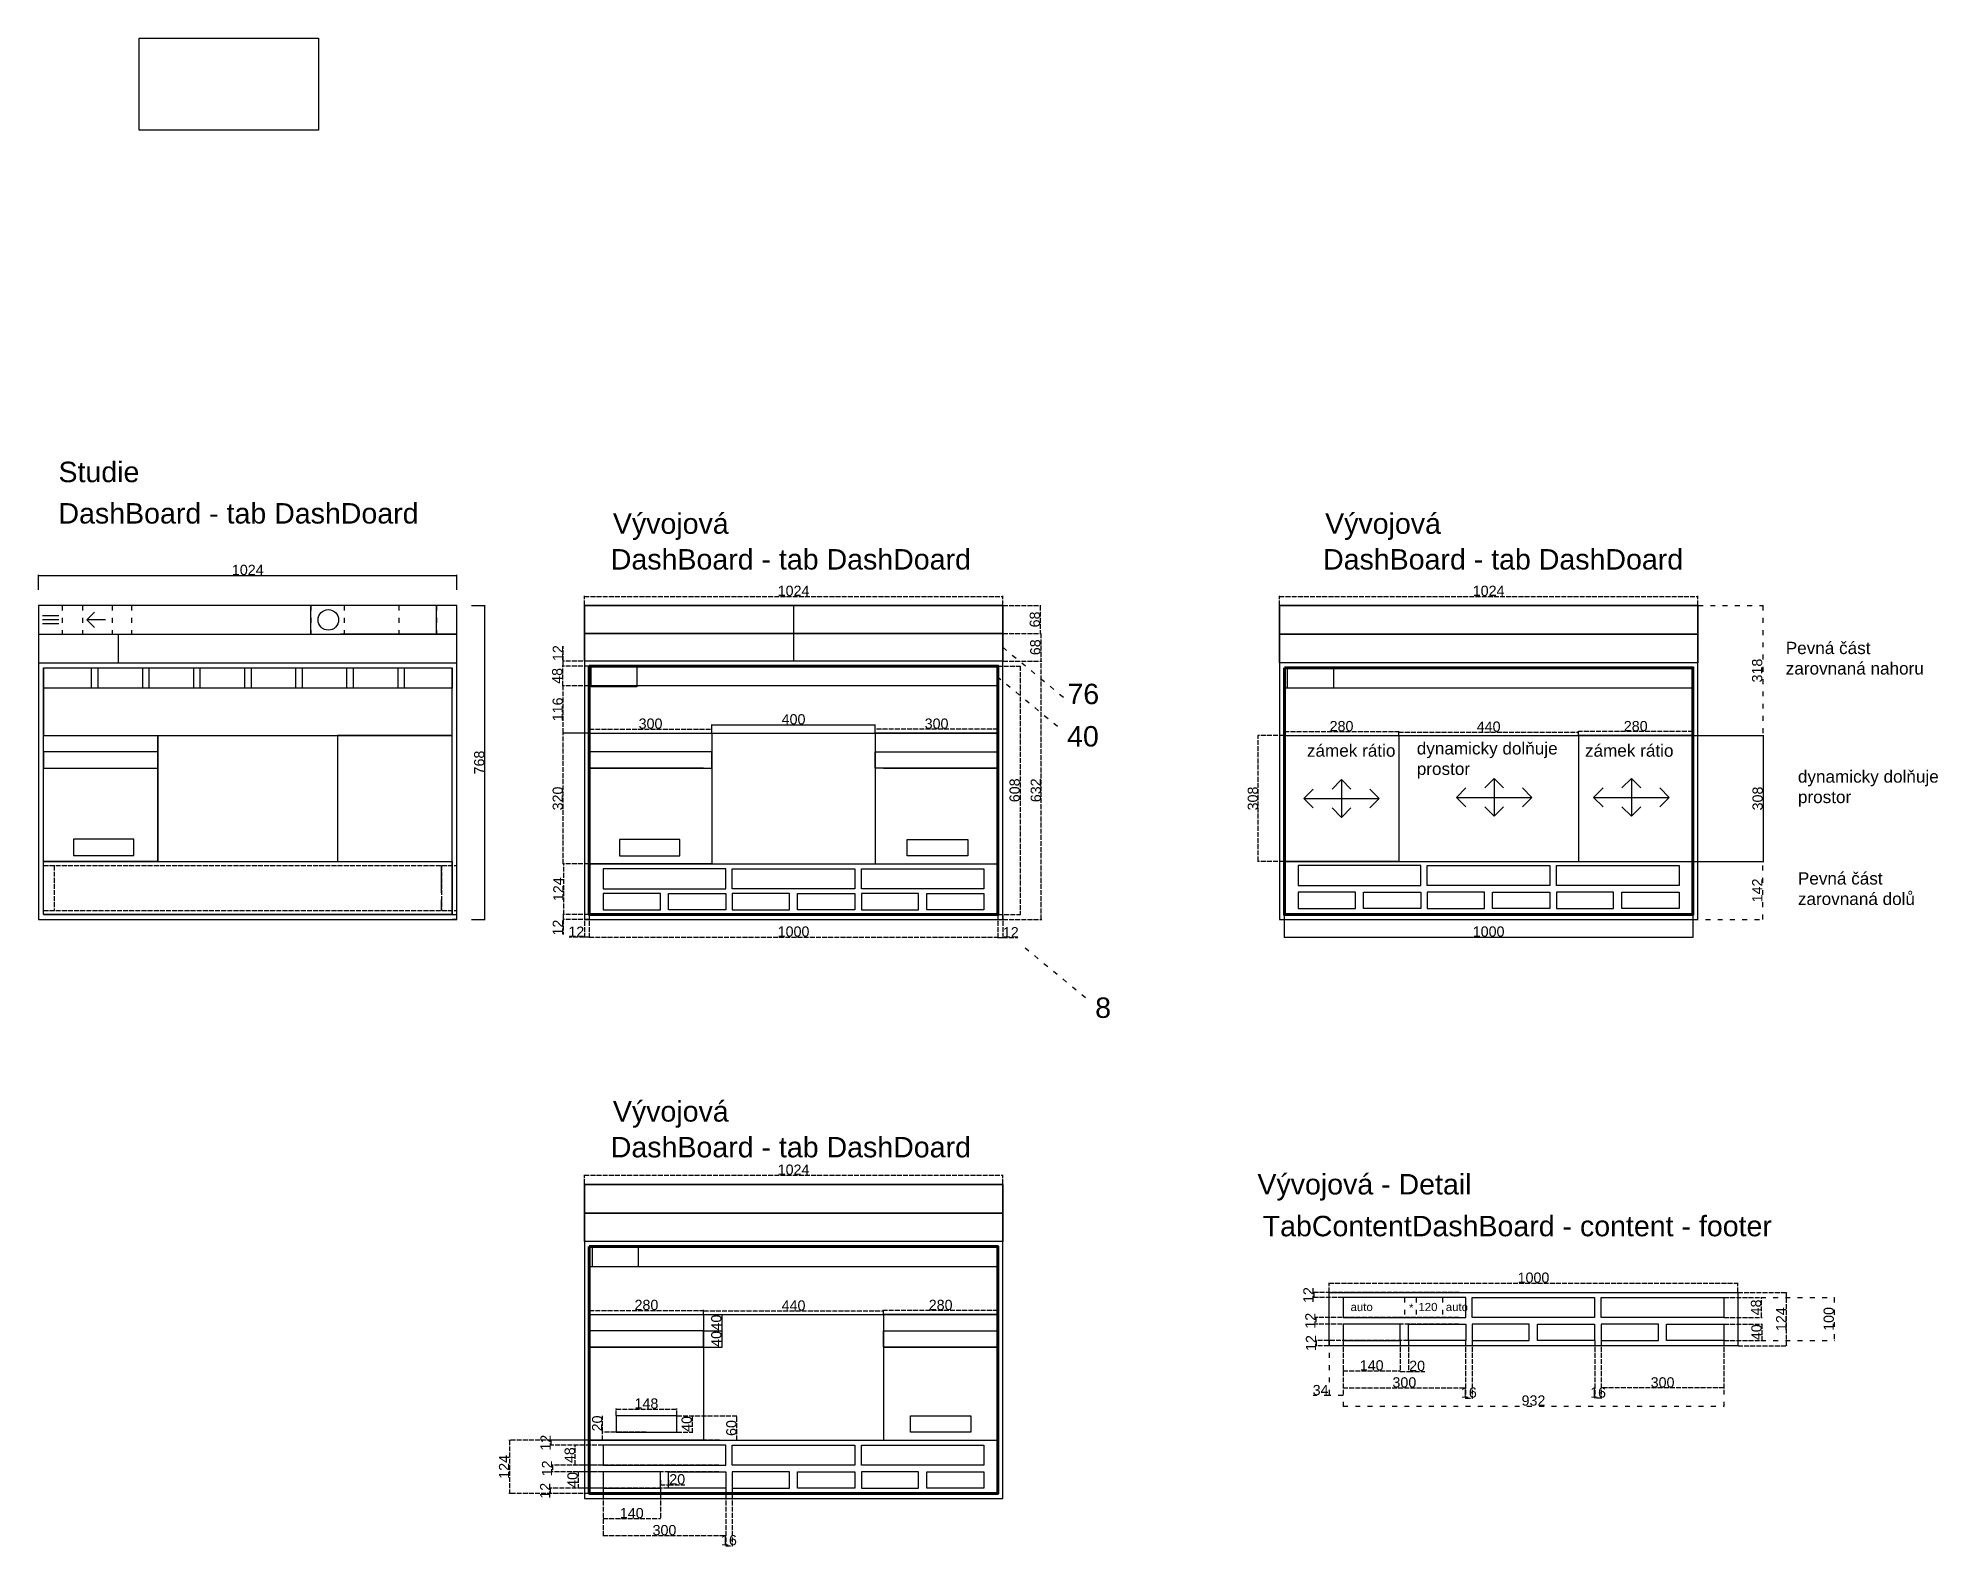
# Model space of a CAD drawing. Header units: millimetres. Extents: x 368 to 21415, y -5781 to 3895.
# Drawn here: x 368 to 5018, y -94 to 3598 of the extents above; entities that cross this region are included whole.
import ezdxf

# ---------------------------------------------------------------- set-up
doc = ezdxf.new("R2010")
doc.units = ezdxf.units.MM
doc.linetypes.add('ACAD_ISO02W100', pattern=[15, 12, -3])
doc.linetypes.add('ACAD_ISO03W100', pattern=[30, 12, -18])
for name, color, linetype in [('Layer4', 90, 'Continuous'), ('Layer6', 130, 'Continuous'), ('Layer8', 201, 'Continuous')]:
    doc.layers.add(name, color=color, linetype=linetype)
doc.styles.add('Annotative', font='arial.ttf')
doc.styles.get("Standard").update_dxf_attribs({"font": 'arial.ttf'})
doc.dimstyles.new('ISO-25', dxfattribs={"dimtxt": 25, "dimasz": 2.5, "dimexe": 1.25, "dimexo": 0.625, "dimtad": 1, "dimtxsty": 'Standard', "dimblk": 'ARCHTICK', "dimcen": 2.5, "dimadec": 0, "dimazin": 0, "dimtfac": 1, "dimtmove": 0, "dimatfit": 3, "dimldrblk": 'ARCHTICK', "dimfxl": 1, "dimarcsym": 0})

msp = doc.modelspace()

# ---------------------------------------------------------------- texts
at = {"layer": 'Layer8', "color": 4, "lineweight": 30, "char_height": 50, "width": 616.22463, "attachment_point": 1, "style": 'Annotative'}
for s, insert in [('Studie', (418.299, 2561.073)), ('Vývojová ', (1775.21, 2434.742)), ('Vývojová ', (3518.317, 2434.742)), ('Vývojová ', (1775.21, 996.605)), ('Vývojová - Detail ', (3352.559, 818.38))]:
    msp.add_mtext(s, dxfattribs=dict(at, insert=insert))
at = {"layer": 'Layer8', "color": 0, "lineweight": 30, "attachment_point": 1, "style": 'Annotative'}
for s, insert, char_height, width in [('DashBoard - tab DashDoard', (418.299, 2459.769), 50, 1116.01954), ('DashBoard - tab DashDoard', (1770.107, 2347.25), 50, 1116.01954), ('DashBoard - tab DashDoard', (3513.213, 2347.25), 50, 1116.01954), ('Pevná část zarovnaná nahoru', (4645.646, 2120.422), 30, 359.32488), ('zámek rátio', (3473.729, 1869.333), 30, 266.75323), ('dynamicky dolňuje prostor', (3742.601, 1874.797), 30, 359.32488), ('zámek rátio', (4154.277, 1869.333), 30, 266.75323), ('dynamicky dolňuje prostor', (4675.329, 1805.858), 30, 359.32488), ('Pevná část zarovnaná dolů', (4675.329, 1556.58), 30, 359.32488), ('DashBoard - tab DashDoard', (1770.107, 909.113), 50, 1116.01954), ('TabContentDashBoard - content - footer', (3365.537, 716.049), 50, 1498.8671)]:
    msp.add_mtext(s, dxfattribs=dict(at, insert=insert, char_height=char_height, width=width))
at = {"layer": 'Layer8', "color": 242, "linetype": 'ACAD_ISO03W100', "lineweight": 30, "true_color": 0xcd2027, "char_height": 50, "width": 196.64673, "attachment_point": 1, "style": 'Annotative'}
for s, insert in [('76', (2887.578, 2017.901)), ('40', (2886.752, 1914.263)), ('8', (2955.456, 1250.32))]:
    msp.add_mtext(s, dxfattribs=dict(at, insert=insert))
at = {"layer": 'Layer8', "color": 4, "linetype": 'ACAD_ISO03W100', "char_height": 20, "width": 60.56847, "attachment_point": 1, "style": 'Annotative'}
for s, insert in [('auto', (3580.543, 503.02)), ('*', (3723.481, 501.153)), ('120', (3746.56, 503.02)), ('auto', (3813.514, 503.02))]:
    msp.add_mtext(s, dxfattribs=dict(at, insert=insert))

# ---------------------------------------------------------------- blocks, each defined once
blk = doc.blocks.new('_ArchTick')
at = {"color": 0, "linetype": 'ByBlock', "lineweight": 30, "const_width": 0.15}
blk.add_lwpolyline([(-0.5, -0.5), (0.5, 0.5)], dxfattribs=at)
blk = doc.blocks.new('*D1')
at = {"layer": 'Defpoints', "color": 0, "linetype": 'ACAD_ISO02W100', "lineweight": 30, "transparency": 16777216}
for p in [(1705.3, 2209.1), (2729.3, 2231.6), (2729.3, 2209.1)]:
    blk.add_point(p, dxfattribs=at)
at = {"layer": 'Layer8', "color": 0, "linetype": 'ACAD_ISO02W100', "lineweight": -2, "transparency": 16777216}
for p, q in [((1705.3, 2209.7), (1705.3, 2232.9)), ((2729.3, 2209.7), (2729.3, 2232.9)), ((1705.3, 2231.6), (2729.3, 2231.6))]:
    blk.add_line(p, q, dxfattribs=at)
at = {"layer": 'Layer8', "color": 0, "linetype": 'ACAD_ISO02W100', "lineweight": -2, "transparency": 16777216, "xscale": 2.5, "yscale": 2.5, "zscale": 2.5, "rotation": 180}
blk.add_blockref('_ArchTick', (1705.3, 2231.6), dxfattribs=at)
at = {"layer": 'Layer8', "color": 0, "linetype": 'ACAD_ISO02W100', "lineweight": -2, "transparency": 16777216, "xscale": 2.5, "yscale": 2.5, "zscale": 2.5}
blk.add_blockref('_ArchTick', (2729.3, 2231.6), dxfattribs=at)
at = {"layer": 'Layer8', "color": 0, "linetype": 'ACAD_ISO02W100', "transparency": 16777216, "insert": (2217.3, 2245), "char_height": 25, "attachment_point": 5}
blk.add_mtext('1024', dxfattribs=at)
blk = doc.blocks.new('*D3')
at = {"layer": 'Defpoints', "color": 0, "linetype": 'ACAD_ISO02W100', "lineweight": 30, "transparency": 16777216}
for p in [(2729.3, 2209.1), (2729.3, 2141.1), (2821.2, 2141.1)]:
    blk.add_point(p, dxfattribs=at)
at = {"layer": 'Layer8', "color": 0, "linetype": 'ACAD_ISO02W100', "lineweight": -2, "transparency": 16777216}
for p, q in [((2729.9, 2209.1), (2822.4, 2209.1)), ((2821.2, 2209.1), (2821.2, 2141.1)), ((2729.9, 2141.1), (2822.4, 2141.1))]:
    blk.add_line(p, q, dxfattribs=at)
at = {"layer": 'Layer8', "color": 0, "linetype": 'ACAD_ISO02W100', "lineweight": -2, "transparency": 16777216, "xscale": 2.5, "yscale": 2.5, "zscale": 2.5}
for p, rotation in [((2821.2, 2209.1), 90), ((2821.2, 2141.1), 270)]:
    blk.add_blockref('_ArchTick', p, dxfattribs=dict(at, rotation=rotation))
at = {"layer": 'Layer8', "color": 0, "linetype": 'ACAD_ISO02W100', "transparency": 16777216, "insert": (2807.8, 2175.1), "char_height": 25, "attachment_point": 5, "rotation": 90}
blk.add_mtext('68', dxfattribs=at)
blk = doc.blocks.new('*D4')
at = {"layer": 'Defpoints', "color": 0, "linetype": 'ACAD_ISO02W100', "lineweight": 30, "transparency": 16777216}
for p in [(2729.3, 2141.1), (2729.3, 2073.1), (2822.4, 2073.1)]:
    blk.add_point(p, dxfattribs=at)
at = {"layer": 'Layer8', "color": 0, "linetype": 'ACAD_ISO02W100', "lineweight": -2, "transparency": 16777216}
for p, q in [((2729.9, 2141.1), (2823.7, 2141.1)), ((2822.4, 2141.1), (2822.4, 2073.1)), ((2729.9, 2073.1), (2823.7, 2073.1))]:
    blk.add_line(p, q, dxfattribs=at)
at = {"layer": 'Layer8', "color": 0, "linetype": 'ACAD_ISO02W100', "lineweight": -2, "transparency": 16777216, "xscale": 2.5, "yscale": 2.5, "zscale": 2.5}
for p, rotation in [((2822.4, 2141.1), 90), ((2822.4, 2073.1), 270)]:
    blk.add_blockref('_ArchTick', p, dxfattribs=dict(at, rotation=rotation))
at = {"layer": 'Layer8', "color": 0, "linetype": 'ACAD_ISO02W100', "transparency": 16777216, "insert": (2809, 2107.1), "char_height": 25, "attachment_point": 5, "rotation": 90}
blk.add_mtext('68', dxfattribs=at)
blk = doc.blocks.new('*D5')
at = {"layer": 'Defpoints', "color": 0, "linetype": 'ACAD_ISO02W100', "lineweight": 30, "transparency": 16777216}
for p in [(2729.3, 2073.1), (2823.7, 2073.1), (2729.3, 1441.1)]:
    blk.add_point(p, dxfattribs=at)
at = {"layer": 'Layer8', "color": 0, "linetype": 'ACAD_ISO02W100', "lineweight": -2, "transparency": 16777216}
for p, q in [((2729.9, 2073.1), (2824.9, 2073.1)), ((2823.7, 1441.1), (2823.7, 2073.1)), ((2729.9, 1441.1), (2824.9, 1441.1))]:
    blk.add_line(p, q, dxfattribs=at)
at = {"layer": 'Layer8', "color": 0, "linetype": 'ACAD_ISO02W100', "lineweight": -2, "transparency": 16777216, "xscale": 2.5, "yscale": 2.5, "zscale": 2.5}
for p, rotation in [((2823.7, 2073.1), 90), ((2823.7, 1441.1), 270)]:
    blk.add_blockref('_ArchTick', p, dxfattribs=dict(at, rotation=rotation))
at = {"layer": 'Layer8', "color": 0, "linetype": 'ACAD_ISO02W100', "transparency": 16777216, "insert": (2810.3, 1757.1), "char_height": 25, "attachment_point": 5, "rotation": 90}
blk.add_mtext('632', dxfattribs=at)
blk = doc.blocks.new('*D6')
at = {"layer": 'Defpoints', "color": 0, "linetype": 'ACAD_ISO02W100', "lineweight": 30, "transparency": 16777216}
for p in [(1654.9, 1577.1), (1717.3, 1577.1), (1717.3, 1453.1)]:
    blk.add_point(p, dxfattribs=at)
at = {"layer": 'Layer8', "color": 0, "linetype": 'ACAD_ISO02W100', "lineweight": -2, "transparency": 16777216}
for p, q in [((1716.7, 1577.1), (1653.7, 1577.1)), ((1654.9, 1453.1), (1654.9, 1577.1)), ((1716.7, 1453.1), (1653.7, 1453.1))]:
    blk.add_line(p, q, dxfattribs=at)
at = {"layer": 'Layer8', "color": 0, "linetype": 'ACAD_ISO02W100', "lineweight": -2, "transparency": 16777216, "xscale": 2.5, "yscale": 2.5, "zscale": 2.5}
for p, rotation in [((1654.9, 1577.1), 90), ((1654.9, 1453.1), 270)]:
    blk.add_blockref('_ArchTick', p, dxfattribs=dict(at, rotation=rotation))
at = {"layer": 'Layer8', "color": 0, "linetype": 'ACAD_ISO02W100', "transparency": 16777216, "insert": (1641.7, 1515.1), "char_height": 25, "attachment_point": 5, "rotation": 90}
blk.add_mtext('124', dxfattribs=at)
blk = doc.blocks.new('*D7')
at = {"layer": 'Defpoints', "color": 0, "linetype": 'ACAD_ISO02W100', "lineweight": 30, "transparency": 16777216}
for p in [(1653.7, 1897.1), (1717.3, 1897.1), (1717.3, 1577.1)]:
    blk.add_point(p, dxfattribs=at)
at = {"layer": 'Layer8', "color": 0, "linetype": 'ACAD_ISO02W100', "lineweight": -2, "transparency": 16777216}
for p, q in [((1716.7, 1897.1), (1652.4, 1897.1)), ((1653.7, 1577.1), (1653.7, 1897.1)), ((1716.7, 1577.1), (1652.4, 1577.1))]:
    blk.add_line(p, q, dxfattribs=at)
at = {"layer": 'Layer8', "color": 0, "linetype": 'ACAD_ISO02W100', "lineweight": -2, "transparency": 16777216, "xscale": 2.5, "yscale": 2.5, "zscale": 2.5}
for p, rotation in [((1653.7, 1897.1), 90), ((1653.7, 1577.1), 270)]:
    blk.add_blockref('_ArchTick', p, dxfattribs=dict(at, rotation=rotation))
at = {"layer": 'Layer8', "color": 0, "linetype": 'ACAD_ISO02W100', "transparency": 16777216, "insert": (1640.3, 1737.1), "char_height": 25, "attachment_point": 5, "rotation": 90}
blk.add_mtext('320', dxfattribs=at)
blk = doc.blocks.new('*D8')
at = {"layer": 'Defpoints', "color": 0, "linetype": 'ACAD_ISO02W100', "lineweight": 30, "transparency": 16777216}
for p in [(1653.7, 2013.1), (1717.3, 2013.1), (1720.2, 1897.1)]:
    blk.add_point(p, dxfattribs=at)
at = {"layer": 'Layer8', "color": 0, "linetype": 'ACAD_ISO02W100', "lineweight": -2, "transparency": 16777216}
for p, q in [((1716.7, 2013.1), (1652.4, 2013.1)), ((1653.7, 1897.1), (1653.7, 2013.1)), ((1719.5, 1897.1), (1652.4, 1897.1))]:
    blk.add_line(p, q, dxfattribs=at)
at = {"layer": 'Layer8', "color": 0, "linetype": 'ACAD_ISO02W100', "lineweight": -2, "transparency": 16777216, "xscale": 2.5, "yscale": 2.5, "zscale": 2.5}
for p, rotation in [((1653.7, 2013.1), 90), ((1653.7, 1897.1), 270)]:
    blk.add_blockref('_ArchTick', p, dxfattribs=dict(at, rotation=rotation))
at = {"layer": 'Layer8', "color": 0, "linetype": 'ACAD_ISO02W100', "transparency": 16777216, "insert": (1640.3, 1955.1), "char_height": 25, "attachment_point": 5, "rotation": 90}
blk.add_mtext('116', dxfattribs=at)
blk = doc.blocks.new('*D9')
at = {"layer": 'Defpoints', "color": 0, "linetype": 'ACAD_ISO02W100', "lineweight": 30, "transparency": 16777216}
for p in [(1652.4, 2061.1), (1717.3, 2061.1), (1717.3, 2013.1)]:
    blk.add_point(p, dxfattribs=at)
at = {"layer": 'Layer8', "color": 0, "linetype": 'ACAD_ISO02W100', "lineweight": -2, "transparency": 16777216}
for p, q in [((1716.7, 2061.1), (1651.2, 2061.1)), ((1652.4, 2013.1), (1652.4, 2061.1)), ((1716.7, 2013.1), (1651.2, 2013.1))]:
    blk.add_line(p, q, dxfattribs=at)
at = {"layer": 'Layer8', "color": 0, "linetype": 'ACAD_ISO02W100', "lineweight": -2, "transparency": 16777216, "xscale": 2.5, "yscale": 2.5, "zscale": 2.5}
for p, rotation in [((1652.4, 2061.1), 90), ((1652.4, 2013.1), 270)]:
    blk.add_blockref('_ArchTick', p, dxfattribs=dict(at, rotation=rotation))
at = {"layer": 'Layer8', "color": 0, "linetype": 'ACAD_ISO02W100', "transparency": 16777216, "insert": (1639, 2037.1), "char_height": 25, "attachment_point": 5, "rotation": 90}
blk.add_mtext('48', dxfattribs=at)
blk = doc.blocks.new('*D10')
at = {"layer": 'Defpoints', "color": 0, "linetype": 'ACAD_ISO02W100', "lineweight": 30, "transparency": 16777216}
for p in [(1653.7, 2073.1), (1717.3, 2073.1), (1717.3, 2061.1)]:
    blk.add_point(p, dxfattribs=at)
at = {"layer": 'Layer8', "color": 0, "linetype": 'ACAD_ISO02W100', "lineweight": -2, "transparency": 16777216}
for p, q in [((1653.7, 2073.1), (1653.7, 2110)), ((1716.7, 2073.1), (1652.4, 2073.1)), ((1716.7, 2061.1), (1652.4, 2061.1)), ((1653.7, 2061.1), (1653.7, 2073.1))]:
    blk.add_line(p, q, dxfattribs=at)
at = {"layer": 'Layer8', "color": 0, "linetype": 'ACAD_ISO02W100', "lineweight": -2, "transparency": 16777216, "xscale": 2.5, "yscale": 2.5, "zscale": 2.5}
for p, rotation in [((1653.7, 2073.1), 90), ((1653.7, 2061.1), 270)]:
    blk.add_blockref('_ArchTick', p, dxfattribs=dict(at, rotation=rotation))
at = {"layer": 'Layer8', "color": 0, "linetype": 'ACAD_ISO02W100', "transparency": 16777216, "insert": (1640.5, 2092.8), "char_height": 25, "attachment_point": 5, "rotation": 90}
blk.add_mtext('12', dxfattribs=at)
blk = doc.blocks.new('*D11')
at = {"layer": 'Defpoints', "color": 0, "linetype": 'ACAD_ISO02W100', "lineweight": 30, "transparency": 16777216}
for p in [(1717.3, 1453.1), (1653.7, 1441.1), (1717.3, 1441.1)]:
    blk.add_point(p, dxfattribs=at)
at = {"layer": 'Layer8', "color": 0, "linetype": 'ACAD_ISO02W100', "lineweight": -2, "transparency": 16777216}
for p, q in [((1716.7, 1453.1), (1652.4, 1453.1)), ((1653.7, 1453.1), (1653.7, 1441.1)), ((1716.7, 1441.1), (1652.4, 1441.1)), ((1653.7, 1441.1), (1653.7, 1404.1))]:
    blk.add_line(p, q, dxfattribs=at)
at = {"layer": 'Layer8', "color": 0, "linetype": 'ACAD_ISO02W100', "lineweight": -2, "transparency": 16777216, "xscale": 2.5, "yscale": 2.5, "zscale": 2.5}
for p, rotation in [((1653.7, 1453.1), 90), ((1653.7, 1441.1), 270)]:
    blk.add_blockref('_ArchTick', p, dxfattribs=dict(at, rotation=rotation))
at = {"layer": 'Layer8', "color": 0, "linetype": 'ACAD_ISO02W100', "transparency": 16777216, "insert": (1640.5, 1421.3), "char_height": 25, "attachment_point": 5, "rotation": 90}
blk.add_mtext('12', dxfattribs=at)
blk = doc.blocks.new('*D12')
at = {"layer": 'Defpoints', "color": 0, "linetype": 'ACAD_ISO02W100', "lineweight": 30, "transparency": 16777216}
for p in [(2017.3, 1906.7), (1717.3, 1891.1), (2017.3, 1897.1)]:
    blk.add_point(p, dxfattribs=at)
at = {"layer": 'Layer8', "color": 0, "linetype": 'ACAD_ISO02W100', "lineweight": -2, "transparency": 16777216}
for p, q in [((1717.3, 1891.7), (1717.3, 1908)), ((1717.3, 1906.7), (2017.3, 1906.7)), ((2017.3, 1897.7), (2017.3, 1908))]:
    blk.add_line(p, q, dxfattribs=at)
at = {"layer": 'Layer8', "color": 0, "linetype": 'ACAD_ISO02W100', "lineweight": -2, "transparency": 16777216, "xscale": 2.5, "yscale": 2.5, "zscale": 2.5, "rotation": 180}
blk.add_blockref('_ArchTick', (1717.3, 1906.7), dxfattribs=at)
at = {"layer": 'Layer8', "color": 0, "linetype": 'ACAD_ISO02W100', "lineweight": -2, "transparency": 16777216, "xscale": 2.5, "yscale": 2.5, "zscale": 2.5}
blk.add_blockref('_ArchTick', (2017.3, 1906.7), dxfattribs=at)
at = {"layer": 'Layer8', "color": 0, "linetype": 'ACAD_ISO02W100', "transparency": 16777216, "insert": (1867.3, 1920.1), "char_height": 25, "attachment_point": 5}
blk.add_mtext('300', dxfattribs=at)
blk = doc.blocks.new('*D13')
at = {"layer": 'Defpoints', "color": 0, "linetype": 'ACAD_ISO02W100', "lineweight": 30, "transparency": 16777216}
for p in [(1717.3, 1453.1), (2717.3, 1453.1), (2717.3, 1398)]:
    blk.add_point(p, dxfattribs=at)
at = {"layer": 'Layer8', "color": 0, "linetype": 'ACAD_ISO02W100', "lineweight": -2, "transparency": 16777216}
for p, q in [((1717.3, 1452.4), (1717.3, 1396.8)), ((2717.3, 1452.4), (2717.3, 1396.8)), ((1717.3, 1398), (2717.3, 1398))]:
    blk.add_line(p, q, dxfattribs=at)
at = {"layer": 'Layer8', "color": 0, "linetype": 'ACAD_ISO02W100', "lineweight": -2, "transparency": 16777216, "xscale": 2.5, "yscale": 2.5, "zscale": 2.5, "rotation": 180}
blk.add_blockref('_ArchTick', (1717.3, 1398), dxfattribs=at)
at = {"layer": 'Layer8', "color": 0, "linetype": 'ACAD_ISO02W100', "lineweight": -2, "transparency": 16777216, "xscale": 2.5, "yscale": 2.5, "zscale": 2.5}
blk.add_blockref('_ArchTick', (2717.3, 1398), dxfattribs=at)
at = {"layer": 'Layer8', "color": 0, "linetype": 'ACAD_ISO02W100', "transparency": 16777216, "insert": (2217.3, 1411.4), "char_height": 25, "attachment_point": 5}
blk.add_mtext('1000', dxfattribs=at)
blk = doc.blocks.new('*D14')
at = {"layer": 'Defpoints', "color": 0, "linetype": 'ACAD_ISO02W100', "lineweight": 30, "transparency": 16777216}
for p in [(1705.3, 1453.1), (1717.3, 1453.1), (1705.3, 1398)]:
    blk.add_point(p, dxfattribs=at)
at = {"layer": 'Layer8', "color": 0, "linetype": 'ACAD_ISO02W100', "lineweight": -2, "transparency": 16777216}
for p, q in [((1705.3, 1452.4), (1705.3, 1396.8)), ((1717.3, 1452.4), (1717.3, 1396.8)), ((1705.3, 1398), (1668.4, 1398)), ((1717.3, 1398), (1705.3, 1398))]:
    blk.add_line(p, q, dxfattribs=at)
at = {"layer": 'Layer8', "color": 0, "linetype": 'ACAD_ISO02W100', "lineweight": -2, "transparency": 16777216, "xscale": 2.5, "yscale": 2.5, "zscale": 2.5, "rotation": 180}
blk.add_blockref('_ArchTick', (1705.3, 1398), dxfattribs=at)
at = {"layer": 'Layer8', "color": 0, "linetype": 'ACAD_ISO02W100', "lineweight": -2, "transparency": 16777216, "xscale": 2.5, "yscale": 2.5, "zscale": 2.5}
blk.add_blockref('_ArchTick', (1717.3, 1398), dxfattribs=at)
at = {"layer": 'Layer8', "color": 0, "linetype": 'ACAD_ISO02W100', "transparency": 16777216, "insert": (1685.6, 1411.2), "char_height": 25, "attachment_point": 5}
blk.add_mtext('12', dxfattribs=at)
blk = doc.blocks.new('*D15')
at = {"layer": 'Defpoints', "color": 0, "linetype": 'ACAD_ISO02W100', "lineweight": 30, "transparency": 16777216}
for p in [(2717.3, 1453.1), (2729.3, 1453.1), (2729.3, 1396.8)]:
    blk.add_point(p, dxfattribs=at)
at = {"layer": 'Layer8', "color": 0, "linetype": 'ACAD_ISO02W100', "lineweight": -2, "transparency": 16777216}
for p, q in [((2717.3, 1452.4), (2717.3, 1395.5)), ((2729.3, 1452.4), (2729.3, 1395.5)), ((2717.3, 1396.8), (2729.3, 1396.8)), ((2729.3, 1396.8), (2766.3, 1396.8))]:
    blk.add_line(p, q, dxfattribs=at)
at = {"layer": 'Layer8', "color": 0, "linetype": 'ACAD_ISO02W100', "lineweight": -2, "transparency": 16777216, "xscale": 2.5, "yscale": 2.5, "zscale": 2.5, "rotation": 180}
blk.add_blockref('_ArchTick', (2717.3, 1396.8), dxfattribs=at)
at = {"layer": 'Layer8', "color": 0, "linetype": 'ACAD_ISO02W100', "lineweight": -2, "transparency": 16777216, "xscale": 2.5, "yscale": 2.5, "zscale": 2.5}
blk.add_blockref('_ArchTick', (2729.3, 1396.8), dxfattribs=at)
at = {"layer": 'Layer8', "color": 0, "linetype": 'ACAD_ISO02W100', "transparency": 16777216, "insert": (2749, 1409.9), "char_height": 25, "attachment_point": 5}
blk.add_mtext('12', dxfattribs=at)
blk = doc.blocks.new('*D16')
at = {"layer": 'Defpoints', "color": 0, "linetype": 'ACAD_ISO02W100', "lineweight": 30, "transparency": 16777216}
for p in [(2716.1, 2061.1), (2717.3, 1453.1), (2771.9, 1453.1)]:
    blk.add_point(p, dxfattribs=at)
at = {"layer": 'Layer8', "color": 0, "linetype": 'ACAD_ISO02W100', "lineweight": -2, "transparency": 16777216}
for p, q in [((2716.7, 2061.1), (2773.1, 2061.1)), ((2771.9, 2061.1), (2771.9, 1453.1)), ((2717.9, 1453.1), (2773.1, 1453.1))]:
    blk.add_line(p, q, dxfattribs=at)
at = {"layer": 'Layer8', "color": 0, "linetype": 'ACAD_ISO02W100', "lineweight": -2, "transparency": 16777216, "xscale": 2.5, "yscale": 2.5, "zscale": 2.5}
for p, rotation in [((2771.9, 2061.1), 90), ((2771.9, 1453.1), 270)]:
    blk.add_blockref('_ArchTick', p, dxfattribs=dict(at, rotation=rotation))
at = {"layer": 'Layer8', "color": 0, "linetype": 'ACAD_ISO02W100', "transparency": 16777216, "insert": (2758.5, 1757.1), "char_height": 25, "attachment_point": 5, "rotation": 90}
blk.add_mtext('608', dxfattribs=at)
blk = doc.blocks.new('*D22')
at = {"layer": 'Defpoints', "color": 0, "linetype": 'ACAD_ISO02W100', "transparency": 16777216}
for p in [(3406.4, 2209.1), (4430.4, 2231.6), (4430.4, 2209.1)]:
    blk.add_point(p, dxfattribs=at)
at = {"layer": 'Layer8', "color": 0, "linetype": 'ACAD_ISO02W100', "lineweight": -2, "transparency": 16777216}
for p, q in [((3406.4, 2209.7), (3406.4, 2232.9)), ((4430.4, 2209.7), (4430.4, 2232.9)), ((3406.4, 2231.6), (4430.4, 2231.6))]:
    blk.add_line(p, q, dxfattribs=at)
at = {"layer": 'Layer8', "color": 0, "linetype": 'ACAD_ISO02W100', "lineweight": -2, "transparency": 16777216, "xscale": 2.5, "yscale": 2.5, "zscale": 2.5, "rotation": 180}
blk.add_blockref('_ArchTick', (3406.4, 2231.6), dxfattribs=at)
at = {"layer": 'Layer8', "color": 0, "linetype": 'ACAD_ISO02W100', "lineweight": -2, "transparency": 16777216, "xscale": 2.5, "yscale": 2.5, "zscale": 2.5}
blk.add_blockref('_ArchTick', (4430.4, 2231.6), dxfattribs=at)
at = {"layer": 'Layer8', "color": 0, "linetype": 'ACAD_ISO02W100', "transparency": 16777216, "insert": (3918.4, 2245), "char_height": 25, "attachment_point": 5}
blk.add_mtext('1024', dxfattribs=at)
blk = doc.blocks.new('*D17')
at = {"layer": 'Defpoints', "color": 0, "linetype": 'ACAD_ISO02W100', "transparency": 16777216}
for p in [(3354.8, 1891.1), (3418.4, 1891.1), (3418.4, 1583.1)]:
    blk.add_point(p, dxfattribs=at)
at = {"layer": 'Layer8', "color": 0, "linetype": 'ACAD_ISO02W100', "lineweight": -2, "transparency": 16777216}
for p, q in [((3417.8, 1891.1), (3353.6, 1891.1)), ((3354.8, 1583.1), (3354.8, 1891.1)), ((3417.8, 1583.1), (3353.6, 1583.1))]:
    blk.add_line(p, q, dxfattribs=at)
at = {"layer": 'Layer8', "color": 0, "linetype": 'ACAD_ISO02W100', "lineweight": -2, "transparency": 16777216, "xscale": 2.5, "yscale": 2.5, "zscale": 2.5}
for p, rotation in [((3354.8, 1891.1), 90), ((3354.8, 1583.1), 270)]:
    blk.add_blockref('_ArchTick', p, dxfattribs=dict(at, rotation=rotation))
at = {"layer": 'Layer8', "color": 0, "linetype": 'ACAD_ISO02W100', "transparency": 16777216, "insert": (3341.4, 1737.1), "char_height": 25, "attachment_point": 5, "rotation": 90}
blk.add_mtext('308', dxfattribs=at)
blk = doc.blocks.new('*D18')
at = {"layer": 'Defpoints', "color": 0, "linetype": 'ACAD_ISO02W100', "transparency": 16777216}
for p in [(3418.4, 1891.1), (3698.4, 1900.7), (3698.4, 1891.1)]:
    blk.add_point(p, dxfattribs=at)
at = {"layer": 'Layer8', "color": 0, "linetype": 'ACAD_ISO02W100', "lineweight": -2, "transparency": 16777216}
for p, q in [((3418.4, 1891.7), (3418.4, 1902)), ((3418.4, 1900.7), (3698.4, 1900.7)), ((3698.4, 1891.7), (3698.4, 1902))]:
    blk.add_line(p, q, dxfattribs=at)
at = {"layer": 'Layer8', "color": 0, "linetype": 'ACAD_ISO02W100', "lineweight": -2, "transparency": 16777216, "xscale": 2.5, "yscale": 2.5, "zscale": 2.5, "rotation": 180}
blk.add_blockref('_ArchTick', (3418.4, 1900.7), dxfattribs=at)
at = {"layer": 'Layer8', "color": 0, "linetype": 'ACAD_ISO02W100', "lineweight": -2, "transparency": 16777216, "xscale": 2.5, "yscale": 2.5, "zscale": 2.5}
blk.add_blockref('_ArchTick', (3698.4, 1900.7), dxfattribs=at)
at = {"layer": 'Layer8', "color": 0, "linetype": 'ACAD_ISO02W100', "transparency": 16777216, "insert": (3558.4, 1914.1), "char_height": 25, "attachment_point": 5}
blk.add_mtext('280', dxfattribs=at)
blk = doc.blocks.new('*D19')
at = {"layer": 'Defpoints', "color": 0, "linetype": 'ACAD_ISO02W100', "transparency": 16777216}
for p in [(3698.4, 1891.1), (4138.4, 1899.5), (4138.4, 1891.1)]:
    blk.add_point(p, dxfattribs=at)
at = {"layer": 'Layer8', "color": 0, "linetype": 'ACAD_ISO02W100', "lineweight": -2, "transparency": 16777216}
for p, q in [((3698.4, 1891.7), (3698.4, 1900.7)), ((3698.4, 1899.5), (4138.4, 1899.5)), ((4138.4, 1891.7), (4138.4, 1900.7))]:
    blk.add_line(p, q, dxfattribs=at)
at = {"layer": 'Layer8', "color": 0, "linetype": 'ACAD_ISO02W100', "lineweight": -2, "transparency": 16777216, "xscale": 2.5, "yscale": 2.5, "zscale": 2.5, "rotation": 180}
blk.add_blockref('_ArchTick', (3698.4, 1899.5), dxfattribs=at)
at = {"layer": 'Layer8', "color": 0, "linetype": 'ACAD_ISO02W100', "lineweight": -2, "transparency": 16777216, "xscale": 2.5, "yscale": 2.5, "zscale": 2.5}
blk.add_blockref('_ArchTick', (4138.4, 1899.5), dxfattribs=at)
at = {"layer": 'Layer8', "color": 0, "linetype": 'ACAD_ISO02W100', "transparency": 16777216, "insert": (3918.4, 1912.8), "char_height": 25, "attachment_point": 5}
blk.add_mtext('440', dxfattribs=at)
blk = doc.blocks.new('*D20')
at = {"layer": 'Defpoints', "color": 0, "linetype": 'ACAD_ISO02W100', "transparency": 16777216}
for p in [(4138.4, 1900.7), (4138.4, 1891.1), (4418.4, 1891.1)]:
    blk.add_point(p, dxfattribs=at)
at = {"layer": 'Layer8', "color": 0, "linetype": 'ACAD_ISO02W100', "lineweight": -2, "transparency": 16777216}
for p, q in [((4138.4, 1891.7), (4138.4, 1902)), ((4418.4, 1900.7), (4138.4, 1900.7)), ((4418.4, 1891.7), (4418.4, 1902))]:
    blk.add_line(p, q, dxfattribs=at)
at = {"layer": 'Layer8', "color": 0, "linetype": 'ACAD_ISO02W100', "lineweight": -2, "transparency": 16777216, "xscale": 2.5, "yscale": 2.5, "zscale": 2.5, "rotation": 180}
blk.add_blockref('_ArchTick', (4138.4, 1900.7), dxfattribs=at)
at = {"layer": 'Layer8', "color": 0, "linetype": 'ACAD_ISO02W100', "lineweight": -2, "transparency": 16777216, "xscale": 2.5, "yscale": 2.5, "zscale": 2.5}
blk.add_blockref('_ArchTick', (4418.4, 1900.7), dxfattribs=at)
at = {"layer": 'Layer8', "color": 0, "linetype": 'ACAD_ISO02W100', "transparency": 16777216, "insert": (4278.4, 1914.1), "char_height": 25, "attachment_point": 5}
blk.add_mtext('280', dxfattribs=at)
blk = doc.blocks.new('*D21')
at = {"layer": 'Defpoints', "color": 0, "transparency": 16777216}
for p in [(3418.4, 1453.1), (4418.4, 1453.1), (4418.4, 1398)]:
    blk.add_point(p, dxfattribs=at)
at = {"layer": 'Layer8', "color": 0, "lineweight": -2, "transparency": 16777216}
for p, q in [((3418.4, 1452.4), (3418.4, 1396.8)), ((4418.4, 1452.4), (4418.4, 1396.8)), ((3418.4, 1398), (4418.4, 1398))]:
    blk.add_line(p, q, dxfattribs=at)
at = {"layer": 'Layer8', "color": 0, "lineweight": -2, "transparency": 16777216, "xscale": 2.5, "yscale": 2.5, "zscale": 2.5, "rotation": 180}
blk.add_blockref('_ArchTick', (3418.4, 1398), dxfattribs=at)
at = {"layer": 'Layer8', "color": 0, "lineweight": -2, "transparency": 16777216, "xscale": 2.5, "yscale": 2.5, "zscale": 2.5}
blk.add_blockref('_ArchTick', (4418.4, 1398), dxfattribs=at)
at = {"layer": 'Layer8', "color": 0, "transparency": 16777216, "insert": (3918.4, 1411.4), "char_height": 25, "attachment_point": 5}
blk.add_mtext('1000', dxfattribs=at)
blk = doc.blocks.new('*D23')
at = {"layer": 'Defpoints', "color": 0, "linetype": 'ACAD_ISO03W100', "transparency": 16777216}
for p in [(4430.4, 2209.1), (4430.4, 1891.1), (4589.1, 1891.1)]:
    blk.add_point(p, dxfattribs=at)
at = {"layer": 'Layer8', "color": 0, "linetype": 'ACAD_ISO03W100', "lineweight": -2, "transparency": 16777216}
for p, q in [((4431.1, 2209.1), (4590.3, 2209.1)), ((4589.1, 2209.1), (4589.1, 1891.1)), ((4431.1, 1891.1), (4590.3, 1891.1))]:
    blk.add_line(p, q, dxfattribs=at)
at = {"layer": 'Layer8', "color": 0, "linetype": 'ACAD_ISO03W100', "lineweight": -2, "transparency": 16777216, "xscale": 2.5, "yscale": 2.5, "zscale": 2.5}
for p, rotation in [((4589.1, 2209.1), 90), ((4589.1, 1891.1), 270)]:
    blk.add_blockref('_ArchTick', p, dxfattribs=dict(at, rotation=rotation))
at = {"layer": 'Layer8', "color": 0, "linetype": 'ACAD_ISO03W100', "transparency": 16777216, "insert": (4575.7, 2050.1), "char_height": 25, "attachment_point": 5, "rotation": 90}
blk.add_mtext('318', dxfattribs=at)
blk = doc.blocks.new('*D24')
at = {"layer": 'Defpoints', "color": 0, "linetype": 'ACAD_ISO03W100', "transparency": 16777216}
for p in [(4418.4, 1583.1), (4589.1, 1583.1), (4418.4, 1441.1)]:
    blk.add_point(p, dxfattribs=at)
at = {"layer": 'Layer8', "color": 0, "linetype": 'ACAD_ISO03W100', "lineweight": -2, "transparency": 16777216}
for p, q in [((4419.1, 1583.1), (4590.3, 1583.1)), ((4589.1, 1441.1), (4589.1, 1583.1)), ((4419.1, 1441.1), (4590.3, 1441.1))]:
    blk.add_line(p, q, dxfattribs=at)
at = {"layer": 'Layer8', "color": 0, "linetype": 'ACAD_ISO03W100', "lineweight": -2, "transparency": 16777216, "xscale": 2.5, "yscale": 2.5, "zscale": 2.5}
for p, rotation in [((4589.1, 1583.1), 90), ((4589.1, 1441.1), 270)]:
    blk.add_blockref('_ArchTick', p, dxfattribs=dict(at, rotation=rotation))
at = {"layer": 'Layer8', "color": 0, "linetype": 'ACAD_ISO03W100', "transparency": 16777216, "insert": (4575.9, 1512.1), "char_height": 25, "attachment_point": 5, "rotation": 90}
blk.add_mtext('142', dxfattribs=at)
blk = doc.blocks.new('*D25')
at = {"layer": 'Defpoints', "color": 0, "transparency": 16777216}
for p in [(4418.4, 1891.1), (4418.4, 1583.1), (4590.3, 1583.1)]:
    blk.add_point(p, dxfattribs=at)
at = {"layer": 'Layer8', "color": 0, "lineweight": -2, "transparency": 16777216}
for p, q in [((4419.1, 1891.1), (4591.6, 1891.1)), ((4590.3, 1891.1), (4590.3, 1583.1)), ((4419.1, 1583.1), (4591.6, 1583.1))]:
    blk.add_line(p, q, dxfattribs=at)
at = {"layer": 'Layer8', "color": 0, "lineweight": -2, "transparency": 16777216, "xscale": 2.5, "yscale": 2.5, "zscale": 2.5}
for p, rotation in [((4590.3, 1891.1), 90), ((4590.3, 1583.1), 270)]:
    blk.add_blockref('_ArchTick', p, dxfattribs=dict(at, rotation=rotation))
at = {"layer": 'Layer8', "color": 0, "transparency": 16777216, "insert": (4576.9, 1737.1), "char_height": 25, "attachment_point": 5, "rotation": 90}
blk.add_mtext('308', dxfattribs=at)
blk = doc.blocks.new('*D29')
at = {"layer": 'Defpoints', "color": 0, "linetype": 'ACAD_ISO02W100', "transparency": 16777216}
for p in [(1705.3, 792.9), (2729.3, 815.4), (2729.3, 792.9)]:
    blk.add_point(p, dxfattribs=at)
at = {"layer": 'Layer8', "color": 0, "linetype": 'ACAD_ISO02W100', "lineweight": -2, "transparency": 16777216}
for p, q in [((1705.3, 793.5), (1705.3, 816.7)), ((1705.3, 815.4), (2729.3, 815.4)), ((2729.3, 793.5), (2729.3, 816.7))]:
    blk.add_line(p, q, dxfattribs=at)
at = {"layer": 'Layer8', "color": 0, "linetype": 'ACAD_ISO02W100', "lineweight": -2, "transparency": 16777216, "xscale": 2.5, "yscale": 2.5, "zscale": 2.5, "rotation": 180}
blk.add_blockref('_ArchTick', (1705.3, 815.4), dxfattribs=at)
at = {"layer": 'Layer8', "color": 0, "linetype": 'ACAD_ISO02W100', "lineweight": -2, "transparency": 16777216, "xscale": 2.5, "yscale": 2.5, "zscale": 2.5}
blk.add_blockref('_ArchTick', (2729.3, 815.4), dxfattribs=at)
at = {"layer": 'Layer8', "color": 0, "linetype": 'ACAD_ISO02W100', "transparency": 16777216, "insert": (2217.3, 828.8), "char_height": 25, "attachment_point": 5}
blk.add_mtext('1024', dxfattribs=at)
blk = doc.blocks.new('*D26')
at = {"layer": 'Defpoints', "color": 0, "linetype": 'ACAD_ISO02W100', "transparency": 16777216}
for p in [(1717.3, 474.9), (1997.3, 484.5), (1997.3, 474.9)]:
    blk.add_point(p, dxfattribs=at)
at = {"layer": 'Layer8', "color": 0, "linetype": 'ACAD_ISO02W100', "lineweight": -2, "transparency": 16777216}
for p, q in [((1717.3, 475.5), (1717.3, 485.8)), ((1717.3, 484.5), (1997.3, 484.5)), ((1997.3, 475.5), (1997.3, 485.8))]:
    blk.add_line(p, q, dxfattribs=at)
at = {"layer": 'Layer8', "color": 0, "linetype": 'ACAD_ISO02W100', "lineweight": -2, "transparency": 16777216, "xscale": 2.5, "yscale": 2.5, "zscale": 2.5, "rotation": 180}
blk.add_blockref('_ArchTick', (1717.3, 484.5), dxfattribs=at)
at = {"layer": 'Layer8', "color": 0, "linetype": 'ACAD_ISO02W100', "lineweight": -2, "transparency": 16777216, "xscale": 2.5, "yscale": 2.5, "zscale": 2.5}
blk.add_blockref('_ArchTick', (1997.3, 484.5), dxfattribs=at)
at = {"layer": 'Layer8', "color": 0, "linetype": 'ACAD_ISO02W100', "transparency": 16777216, "insert": (1857.3, 497.9), "char_height": 25, "attachment_point": 5}
blk.add_mtext('280', dxfattribs=at)
blk = doc.blocks.new('*D27')
at = {"layer": 'Defpoints', "color": 0, "linetype": 'ACAD_ISO02W100', "transparency": 16777216}
for p in [(1997.3, 474.9), (2437.3, 483.3), (2437.3, 474.9)]:
    blk.add_point(p, dxfattribs=at)
at = {"layer": 'Layer8', "color": 0, "linetype": 'ACAD_ISO02W100', "lineweight": -2, "transparency": 16777216}
for p, q in [((1997.3, 475.5), (1997.3, 484.5)), ((1997.3, 483.3), (2437.3, 483.3)), ((2437.3, 475.5), (2437.3, 484.5))]:
    blk.add_line(p, q, dxfattribs=at)
at = {"layer": 'Layer8', "color": 0, "linetype": 'ACAD_ISO02W100', "lineweight": -2, "transparency": 16777216, "xscale": 2.5, "yscale": 2.5, "zscale": 2.5, "rotation": 180}
blk.add_blockref('_ArchTick', (1997.3, 483.3), dxfattribs=at)
at = {"layer": 'Layer8', "color": 0, "linetype": 'ACAD_ISO02W100', "lineweight": -2, "transparency": 16777216, "xscale": 2.5, "yscale": 2.5, "zscale": 2.5}
blk.add_blockref('_ArchTick', (2437.3, 483.3), dxfattribs=at)
at = {"layer": 'Layer8', "color": 0, "linetype": 'ACAD_ISO02W100', "transparency": 16777216, "insert": (2217.3, 496.6), "char_height": 25, "attachment_point": 5}
blk.add_mtext('440', dxfattribs=at)
blk = doc.blocks.new('*D28')
at = {"layer": 'Defpoints', "color": 0, "linetype": 'ACAD_ISO02W100', "transparency": 16777216}
for p in [(2437.3, 484.5), (2437.3, 474.9), (2717.3, 474.9)]:
    blk.add_point(p, dxfattribs=at)
at = {"layer": 'Layer8', "color": 0, "linetype": 'ACAD_ISO02W100', "lineweight": -2, "transparency": 16777216}
for p, q in [((2437.3, 475.5), (2437.3, 485.8)), ((2717.3, 484.5), (2437.3, 484.5)), ((2717.3, 475.5), (2717.3, 485.8))]:
    blk.add_line(p, q, dxfattribs=at)
at = {"layer": 'Layer8', "color": 0, "linetype": 'ACAD_ISO02W100', "lineweight": -2, "transparency": 16777216, "xscale": 2.5, "yscale": 2.5, "zscale": 2.5, "rotation": 180}
blk.add_blockref('_ArchTick', (2437.3, 484.5), dxfattribs=at)
at = {"layer": 'Layer8', "color": 0, "linetype": 'ACAD_ISO02W100', "lineweight": -2, "transparency": 16777216, "xscale": 2.5, "yscale": 2.5, "zscale": 2.5}
blk.add_blockref('_ArchTick', (2717.3, 484.5), dxfattribs=at)
at = {"layer": 'Layer8', "color": 0, "linetype": 'ACAD_ISO02W100', "transparency": 16777216, "insert": (2577.3, 497.9), "char_height": 25, "attachment_point": 5}
blk.add_mtext('280', dxfattribs=at)
blk = doc.blocks.new('*D30')
at = {"color": 0, "linetype": 'ACAD_ISO02W100', "lineweight": -2, "transparency": 16777216}
for p, q in [((1716.7, 166.9), (1520.7, 166.9)), ((1521.9, 166.9), (1521.9, 36.9)), ((1716.7, 36.9), (1520.7, 36.9))]:
    blk.add_line(p, q, dxfattribs=at)
at = {"layer": 'Defpoints', "color": 0, "linetype": 'ACAD_ISO02W100', "transparency": 16777216}
for p in [(1717.3, 166.9), (1521.9, 36.9), (1717.3, 36.9)]:
    blk.add_point(p, dxfattribs=at)
at = {"color": 0, "linetype": 'ACAD_ISO02W100', "lineweight": -2, "transparency": 16777216, "xscale": 2.5, "yscale": 2.5, "zscale": 2.5}
for p, rotation in [((1521.9, 166.9), 90), ((1521.9, 36.9), 270)]:
    blk.add_blockref('_ArchTick', p, dxfattribs=dict(at, rotation=rotation))
at = {"color": 0, "linetype": 'ACAD_ISO02W100', "transparency": 16777216, "insert": (1508.8, 101.9), "char_height": 25, "attachment_point": 5, "rotation": 90}
blk.add_mtext('124', dxfattribs=at)
blk = doc.blocks.new('*D31')
at = {"color": 0, "linetype": 'ACAD_ISO02W100', "lineweight": -2, "transparency": 16777216}
for p, q in [((1750.8, 89.9), (1688.6, 89.9)), ((1750.8, 49.9), (1688.6, 49.9)), ((1689.9, 89.9), (1689.9, 49.9))]:
    blk.add_line(p, q, dxfattribs=at)
at = {"layer": 'Defpoints', "color": 0, "linetype": 'ACAD_ISO02W100', "transparency": 16777216}
for p in [(1689.9, 49.9), (1751.4, 89.9), (1751.4, 49.9)]:
    blk.add_point(p, dxfattribs=at)
at = {"color": 0, "linetype": 'ACAD_ISO02W100', "lineweight": -2, "transparency": 16777216, "xscale": 2.5, "yscale": 2.5, "zscale": 2.5}
for p, rotation in [((1689.9, 89.9), 90), ((1689.9, 49.9), 270)]:
    blk.add_blockref('_ArchTick', p, dxfattribs=dict(at, rotation=rotation))
at = {"color": 0, "linetype": 'ACAD_ISO02W100', "transparency": 16777216, "insert": (1676.5, 69.9), "char_height": 25, "attachment_point": 5, "rotation": 90}
blk.add_mtext('40', dxfattribs=at)
blk = doc.blocks.new('*D32')
at = {"color": 0, "linetype": 'ACAD_ISO02W100', "lineweight": -2, "transparency": 16777216}
for p, q in [((1750.8, 154.9), (1681.8, 154.9)), ((1683, 106.2), (1683, 154.9)), ((1750.8, 106.2), (1681.8, 106.2))]:
    blk.add_line(p, q, dxfattribs=at)
at = {"layer": 'Defpoints', "color": 0, "linetype": 'ACAD_ISO02W100', "transparency": 16777216}
for p in [(1683, 154.9), (1751.4, 154.9), (1751.4, 106.2)]:
    blk.add_point(p, dxfattribs=at)
at = {"color": 0, "linetype": 'ACAD_ISO02W100', "lineweight": -2, "transparency": 16777216, "xscale": 2.5, "yscale": 2.5, "zscale": 2.5}
for p, rotation in [((1683, 154.9), 90), ((1683, 106.2), 270)]:
    blk.add_blockref('_ArchTick', p, dxfattribs=dict(at, rotation=rotation))
at = {"color": 0, "linetype": 'ACAD_ISO02W100', "transparency": 16777216, "insert": (1669.6, 130.5), "char_height": 25, "attachment_point": 5, "rotation": 90}
blk.add_mtext('48', dxfattribs=at)
blk = doc.blocks.new('*D33')
at = {"color": 0, "linetype": 'ACAD_ISO02W100', "lineweight": -2, "transparency": 16777216}
for p, q in [((1751.4, 49.3), (1751.4, -26)), ((1891.4, 49.3), (1891.4, -26)), ((1751.4, -24.7), (1891.4, -24.7))]:
    blk.add_line(p, q, dxfattribs=at)
at = {"layer": 'Defpoints', "color": 0, "linetype": 'ACAD_ISO02W100', "transparency": 16777216}
for p in [(1751.4, 49.9), (1891.4, 49.9), (1891.4, -24.7)]:
    blk.add_point(p, dxfattribs=at)
at = {"color": 0, "linetype": 'ACAD_ISO02W100', "lineweight": -2, "transparency": 16777216, "xscale": 2.5, "yscale": 2.5, "zscale": 2.5, "rotation": 180}
blk.add_blockref('_ArchTick', (1751.4, -24.7), dxfattribs=at)
at = {"color": 0, "linetype": 'ACAD_ISO02W100', "lineweight": -2, "transparency": 16777216, "xscale": 2.5, "yscale": 2.5, "zscale": 2.5}
blk.add_blockref('_ArchTick', (1891.4, -24.7), dxfattribs=at)
at = {"color": 0, "linetype": 'ACAD_ISO02W100', "transparency": 16777216, "insert": (1821.4, -11.4), "char_height": 25, "attachment_point": 5}
blk.add_mtext('140', dxfattribs=at)
blk = doc.blocks.new('*D34')
at = {"color": 0, "linetype": 'ACAD_ISO02W100', "lineweight": -2, "transparency": 16777216}
for p, q in [((1751.4, 49.3), (1751.4, -67.6)), ((2051.4, 49.3), (2051.4, -67.6)), ((1751.4, -66.3), (2051.4, -66.3))]:
    blk.add_line(p, q, dxfattribs=at)
at = {"layer": 'Defpoints', "color": 0, "linetype": 'ACAD_ISO02W100', "transparency": 16777216}
for p in [(1751.4, 49.9), (2051.4, 49.9), (2051.4, -66.3)]:
    blk.add_point(p, dxfattribs=at)
at = {"color": 0, "linetype": 'ACAD_ISO02W100', "lineweight": -2, "transparency": 16777216, "xscale": 2.5, "yscale": 2.5, "zscale": 2.5, "rotation": 180}
blk.add_blockref('_ArchTick', (1751.4, -66.3), dxfattribs=at)
at = {"color": 0, "linetype": 'ACAD_ISO02W100', "lineweight": -2, "transparency": 16777216, "xscale": 2.5, "yscale": 2.5, "zscale": 2.5}
blk.add_blockref('_ArchTick', (2051.4, -66.3), dxfattribs=at)
at = {"color": 0, "linetype": 'ACAD_ISO02W100', "transparency": 16777216, "insert": (1901.4, -53), "char_height": 25, "attachment_point": 5}
blk.add_mtext('300', dxfattribs=at)
blk = doc.blocks.new('*D35')
at = {"color": 0, "linetype": 'ACAD_ISO02W100', "lineweight": -2, "transparency": 16777216}
for p, q in [((1891.4, 69.3), (1891.4, 56.7)), ((1891.4, 58), (1911.4, 58)), ((1911.4, 69.3), (1911.4, 56.7)), ((1911.4, 58), (1951.3, 58))]:
    blk.add_line(p, q, dxfattribs=at)
at = {"layer": 'Defpoints', "color": 0, "linetype": 'ACAD_ISO02W100', "transparency": 16777216}
for p in [(1891.4, 69.9), (1911.4, 69.9), (1911.4, 58)]:
    blk.add_point(p, dxfattribs=at)
at = {"color": 0, "linetype": 'ACAD_ISO02W100', "lineweight": -2, "transparency": 16777216, "xscale": 2.5, "yscale": 2.5, "zscale": 2.5, "rotation": 180}
blk.add_blockref('_ArchTick', (1891.4, 58), dxfattribs=at)
at = {"color": 0, "linetype": 'ACAD_ISO02W100', "lineweight": -2, "transparency": 16777216, "xscale": 2.5, "yscale": 2.5, "zscale": 2.5}
blk.add_blockref('_ArchTick', (1911.4, 58), dxfattribs=at)
at = {"color": 0, "linetype": 'ACAD_ISO02W100', "transparency": 16777216, "insert": (1932.6, 71.3), "char_height": 25, "attachment_point": 5}
blk.add_mtext('20', dxfattribs=at)
blk = doc.blocks.new('*D36')
at = {"color": 0, "linetype": 'ACAD_ISO02W100', "lineweight": -2, "transparency": 16777216}
for p, q in [((2035.9, 166.9), (1622.4, 166.9)), ((2035.9, 154.9), (1622.4, 154.9)), ((1623.6, 166.9), (1623.6, 154.9))]:
    blk.add_line(p, q, dxfattribs=at)
at = {"layer": 'Defpoints', "color": 0, "linetype": 'ACAD_ISO02W100', "transparency": 16777216}
for p in [(1623.6, 154.9), (2036.5, 166.9), (2036.5, 154.9)]:
    blk.add_point(p, dxfattribs=at)
at = {"color": 0, "linetype": 'ACAD_ISO02W100', "lineweight": -2, "transparency": 16777216, "xscale": 2.5, "yscale": 2.5, "zscale": 2.5}
for p, rotation in [((1623.6, 166.9), 90), ((1623.6, 154.9), 270)]:
    blk.add_blockref('_ArchTick', p, dxfattribs=dict(at, rotation=rotation))
at = {"color": 0, "linetype": 'ACAD_ISO02W100', "transparency": 16777216, "insert": (1610.4, 160.9), "char_height": 25, "attachment_point": 5, "rotation": 90}
blk.add_mtext('12', dxfattribs=at)
blk = doc.blocks.new('*D37')
at = {"color": 0, "linetype": 'ACAD_ISO02W100', "lineweight": -2, "transparency": 16777216}
for p, q in [((2034.3, 106.2), (1625.9, 106.2)), ((1627.2, 106.2), (1627.2, 89.9)), ((2034.3, 89.9), (1625.9, 89.9))]:
    blk.add_line(p, q, dxfattribs=at)
at = {"layer": 'Defpoints', "color": 0, "linetype": 'ACAD_ISO02W100', "transparency": 16777216}
for p in [(2035, 106.2), (1627.2, 89.9), (2035, 89.9)]:
    blk.add_point(p, dxfattribs=at)
at = {"color": 0, "linetype": 'ACAD_ISO02W100', "lineweight": -2, "transparency": 16777216, "xscale": 2.5, "yscale": 2.5, "zscale": 2.5}
for p, rotation in [((1627.2, 106.2), 90), ((1627.2, 89.9), 270)]:
    blk.add_blockref('_ArchTick', p, dxfattribs=dict(at, rotation=rotation))
at = {"color": 0, "linetype": 'ACAD_ISO02W100', "transparency": 16777216, "insert": (1614, 98.1), "char_height": 25, "attachment_point": 5, "rotation": 90}
blk.add_mtext('12', dxfattribs=at)
blk = doc.blocks.new('*D38')
at = {"color": 0, "linetype": 'ACAD_ISO02W100', "lineweight": -2, "transparency": 16777216}
for p, q in [((2031.3, 49.9), (1621.3, 49.9)), ((1622.6, 36.9), (1622.6, 49.9)), ((2031.3, 36.9), (1621.3, 36.9))]:
    blk.add_line(p, q, dxfattribs=at)
at = {"layer": 'Defpoints', "color": 0, "linetype": 'ACAD_ISO02W100', "transparency": 16777216}
for p in [(1622.6, 49.9), (2031.9, 49.9), (2031.9, 36.9)]:
    blk.add_point(p, dxfattribs=at)
at = {"color": 0, "linetype": 'ACAD_ISO02W100', "lineweight": -2, "transparency": 16777216, "xscale": 2.5, "yscale": 2.5, "zscale": 2.5}
for p, rotation in [((1622.6, 49.9), 90), ((1622.6, 36.9), 270)]:
    blk.add_blockref('_ArchTick', p, dxfattribs=dict(at, rotation=rotation))
at = {"color": 0, "linetype": 'ACAD_ISO02W100', "transparency": 16777216, "insert": (1609.4, 43.4), "char_height": 25, "attachment_point": 5, "rotation": 90}
blk.add_mtext('12', dxfattribs=at)
blk = doc.blocks.new('*D39')
at = {"color": 0, "linetype": 'ACAD_ISO02W100', "lineweight": -2, "transparency": 16777216}
for p, q in [((1856.7, 186.9), (1748.9, 186.9)), ((1750.1, 186.9), (1750.1, 226.8)), ((1750.1, 166.9), (1750.1, 186.9)), ((1856.7, 166.9), (1748.9, 166.9))]:
    blk.add_line(p, q, dxfattribs=at)
at = {"layer": 'Defpoints', "color": 0, "linetype": 'ACAD_ISO02W100', "transparency": 16777216}
for p in [(1750.1, 186.9), (1857.3, 186.9), (1857.3, 166.9)]:
    blk.add_point(p, dxfattribs=at)
at = {"color": 0, "linetype": 'ACAD_ISO02W100', "lineweight": -2, "transparency": 16777216, "xscale": 2.5, "yscale": 2.5, "zscale": 2.5}
for p, rotation in [((1750.1, 186.9), 90), ((1750.1, 166.9), 270)]:
    blk.add_blockref('_ArchTick', p, dxfattribs=dict(at, rotation=rotation))
at = {"color": 0, "linetype": 'ACAD_ISO02W100', "transparency": 16777216, "insert": (1736.8, 208.1), "char_height": 25, "attachment_point": 5, "rotation": 90}
blk.add_mtext('20', dxfattribs=at)
blk = doc.blocks.new('*D40')
at = {"color": 0, "linetype": 'ACAD_ISO02W100', "lineweight": -2, "transparency": 16777216}
for p, q in [((1931.9, 226.9), (1970.6, 226.9)), ((1931.9, 186.9), (1970.6, 186.9)), ((1969.3, 226.9), (1969.3, 186.9))]:
    blk.add_line(p, q, dxfattribs=at)
at = {"layer": 'Defpoints', "color": 0, "linetype": 'ACAD_ISO02W100', "transparency": 16777216}
for p in [(1931.3, 226.9), (1931.3, 186.9), (1969.3, 186.9)]:
    blk.add_point(p, dxfattribs=at)
at = {"color": 0, "linetype": 'ACAD_ISO02W100', "lineweight": -2, "transparency": 16777216, "xscale": 2.5, "yscale": 2.5, "zscale": 2.5}
for p, rotation in [((1969.3, 226.9), 90), ((1969.3, 186.9), 270)]:
    blk.add_blockref('_ArchTick', p, dxfattribs=dict(at, rotation=rotation))
at = {"color": 0, "linetype": 'ACAD_ISO02W100', "transparency": 16777216, "insert": (1955.9, 206.9), "char_height": 25, "attachment_point": 5, "rotation": 90}
blk.add_mtext('40', dxfattribs=at)
blk = doc.blocks.new('*D41')
at = {"color": 0, "linetype": 'ACAD_ISO02W100', "lineweight": -2, "transparency": 16777216}
for p, q in [((1783.3, 227.5), (1783.3, 244.7)), ((1783.3, 243.4), (1931.3, 243.4)), ((1931.3, 227.5), (1931.3, 244.7))]:
    blk.add_line(p, q, dxfattribs=at)
at = {"layer": 'Defpoints', "color": 0, "linetype": 'ACAD_ISO02W100', "transparency": 16777216}
for p in [(1931.3, 243.4), (1783.3, 226.9), (1931.3, 226.9)]:
    blk.add_point(p, dxfattribs=at)
at = {"color": 0, "linetype": 'ACAD_ISO02W100', "lineweight": -2, "transparency": 16777216, "xscale": 2.5, "yscale": 2.5, "zscale": 2.5, "rotation": 180}
blk.add_blockref('_ArchTick', (1783.3, 243.4), dxfattribs=at)
at = {"color": 0, "linetype": 'ACAD_ISO02W100', "lineweight": -2, "transparency": 16777216, "xscale": 2.5, "yscale": 2.5, "zscale": 2.5}
blk.add_blockref('_ArchTick', (1931.3, 243.4), dxfattribs=at)
at = {"color": 0, "linetype": 'ACAD_ISO02W100', "transparency": 16777216, "insert": (1857.3, 256.8), "char_height": 25, "attachment_point": 5}
blk.add_mtext('148', dxfattribs=at)
blk = doc.blocks.new('*D42')
at = {"color": 0, "lineweight": -2, "transparency": 16777216}
for p, q in [((1997.9, 474.9), (2043, 474.9)), ((2041.8, 474.9), (2041.8, 434.9)), ((1997.9, 434.9), (2043, 434.9))]:
    blk.add_line(p, q, dxfattribs=at)
at = {"layer": 'Defpoints', "color": 0, "transparency": 16777216}
for p in [(1997.3, 474.9), (1997.3, 434.9), (2041.8, 434.9)]:
    blk.add_point(p, dxfattribs=at)
at = {"color": 0, "lineweight": -2, "transparency": 16777216, "xscale": 2.5, "yscale": 2.5, "zscale": 2.5}
for p, rotation in [((2041.8, 474.9), 90), ((2041.8, 434.9), 270)]:
    blk.add_blockref('_ArchTick', p, dxfattribs=dict(at, rotation=rotation))
at = {"color": 0, "transparency": 16777216, "insert": (2028.4, 454.9), "char_height": 25, "attachment_point": 5, "rotation": 90}
blk.add_mtext('40', dxfattribs=at)
blk = doc.blocks.new('*D43')
at = {"color": 0, "lineweight": -2, "transparency": 16777216}
for p, q in [((1997.9, 434.9), (2043, 434.9)), ((2041.8, 434.9), (2041.8, 394.9)), ((1997.9, 394.9), (2043, 394.9))]:
    blk.add_line(p, q, dxfattribs=at)
at = {"layer": 'Defpoints', "color": 0, "transparency": 16777216}
for p in [(1997.3, 434.9), (1997.3, 394.9), (2041.8, 394.9)]:
    blk.add_point(p, dxfattribs=at)
at = {"color": 0, "lineweight": -2, "transparency": 16777216, "xscale": 2.5, "yscale": 2.5, "zscale": 2.5}
for p, rotation in [((2041.8, 434.9), 90), ((2041.8, 394.9), 270)]:
    blk.add_blockref('_ArchTick', p, dxfattribs=dict(at, rotation=rotation))
at = {"color": 0, "transparency": 16777216, "insert": (2028.4, 414.9), "char_height": 25, "attachment_point": 5, "rotation": 90}
blk.add_mtext('40', dxfattribs=at)
blk = doc.blocks.new('*D44')
at = {"color": 0, "linetype": 'ACAD_ISO02W100', "lineweight": -2, "transparency": 16777216}
for p, q in [((1931.9, 226.9), (2079.9, 226.9)), ((2078.6, 166.9), (2078.6, 226.9)), ((1997.9, 166.9), (2079.9, 166.9))]:
    blk.add_line(p, q, dxfattribs=at)
at = {"layer": 'Defpoints', "color": 0, "linetype": 'ACAD_ISO02W100', "transparency": 16777216}
for p in [(1931.3, 226.9), (2078.6, 226.9), (1997.3, 166.9)]:
    blk.add_point(p, dxfattribs=at)
at = {"color": 0, "linetype": 'ACAD_ISO02W100', "lineweight": -2, "transparency": 16777216, "xscale": 2.5, "yscale": 2.5, "zscale": 2.5}
for p, rotation in [((2078.6, 226.9), 90), ((2078.6, 166.9), 270)]:
    blk.add_blockref('_ArchTick', p, dxfattribs=dict(at, rotation=rotation))
at = {"color": 0, "linetype": 'ACAD_ISO02W100', "transparency": 16777216, "insert": (2065.2, 196.9), "char_height": 25, "attachment_point": 5, "rotation": 90}
blk.add_mtext('60', dxfattribs=at)
blk = doc.blocks.new('*D45')
at = {"layer": 'Defpoints', "color": 0, "lineweight": 30, "transparency": 16777216}
for p in [(1393.6, 2282.8), (369.6, 2246.9), (1393.6, 2246.9)]:
    blk.add_point(p, dxfattribs=at)
at = {"layer": 'Layer8', "color": 0, "lineweight": -2, "transparency": 16777216}
for p, q in [((369.6, 2247.5), (369.6, 2284.1)), ((369.6, 2282.8), (1393.6, 2282.8)), ((1393.6, 2247.5), (1393.6, 2284.1))]:
    blk.add_line(p, q, dxfattribs=at)
at = {"layer": 'Layer8', "color": 0, "lineweight": -2, "transparency": 16777216, "xscale": 2.5, "yscale": 2.5, "zscale": 2.5, "rotation": 180}
blk.add_blockref('_ArchTick', (369.6, 2282.8), dxfattribs=at)
at = {"layer": 'Layer8', "color": 0, "lineweight": -2, "transparency": 16777216, "xscale": 2.5, "yscale": 2.5, "zscale": 2.5}
blk.add_blockref('_ArchTick', (1393.6, 2282.8), dxfattribs=at)
at = {"layer": 'Layer8', "color": 0, "lineweight": 30, "transparency": 16777216, "insert": (881.6, 2296.2), "char_height": 25, "attachment_point": 5}
blk.add_mtext('1024', dxfattribs=at)
blk = doc.blocks.new('*D46')
at = {"layer": 'Defpoints', "color": 0, "lineweight": 30, "transparency": 16777216}
for p in [(1428.4, 2209.1), (1461.4, 2209.1), (1428.4, 1441.1)]:
    blk.add_point(p, dxfattribs=at)
at = {"layer": 'Layer8', "color": 0, "lineweight": -2, "transparency": 16777216}
for p, q in [((1429.1, 2209.1), (1462.7, 2209.1)), ((1461.4, 1441.1), (1461.4, 2209.1)), ((1429.1, 1441.1), (1462.7, 1441.1))]:
    blk.add_line(p, q, dxfattribs=at)
at = {"layer": 'Layer8', "color": 0, "lineweight": -2, "transparency": 16777216, "xscale": 2.5, "yscale": 2.5, "zscale": 2.5}
for p, rotation in [((1461.4, 2209.1), 90), ((1461.4, 1441.1), 270)]:
    blk.add_blockref('_ArchTick', p, dxfattribs=dict(at, rotation=rotation))
at = {"layer": 'Layer8', "color": 0, "lineweight": 30, "transparency": 16777216, "insert": (1448.1, 1825.1), "char_height": 25, "attachment_point": 5, "rotation": 90}
blk.add_mtext('768', dxfattribs=at)
blk = doc.blocks.new('*D47')
at = {"layer": 'Defpoints', "color": 0, "linetype": 'ACAD_ISO02W100', "lineweight": 30, "transparency": 16777216}
for p in [(2417.3, 1906.7), (2417.3, 1897.1), (2717.3, 1891.1)]:
    blk.add_point(p, dxfattribs=at)
at = {"layer": 'Layer8', "color": 0, "linetype": 'ACAD_ISO02W100', "lineweight": -2, "transparency": 16777216}
for p, q in [((2417.3, 1897.7), (2417.3, 1908)), ((2717.3, 1906.7), (2417.3, 1906.7)), ((2717.3, 1891.7), (2717.3, 1908))]:
    blk.add_line(p, q, dxfattribs=at)
at = {"layer": 'Layer8', "color": 0, "linetype": 'ACAD_ISO02W100', "lineweight": -2, "transparency": 16777216, "xscale": 2.5, "yscale": 2.5, "zscale": 2.5, "rotation": 180}
blk.add_blockref('_ArchTick', (2417.3, 1906.7), dxfattribs=at)
at = {"layer": 'Layer8', "color": 0, "linetype": 'ACAD_ISO02W100', "lineweight": -2, "transparency": 16777216, "xscale": 2.5, "yscale": 2.5, "zscale": 2.5}
blk.add_blockref('_ArchTick', (2717.3, 1906.7), dxfattribs=at)
at = {"layer": 'Layer8', "color": 0, "linetype": 'ACAD_ISO02W100', "transparency": 16777216, "insert": (2567.3, 1920.1), "char_height": 25, "attachment_point": 5}
blk.add_mtext('300', dxfattribs=at)
blk = doc.blocks.new('*D48')
at = {"layer": 'Defpoints', "color": 0, "lineweight": 30, "transparency": 16777216}
for p in [(2417.3, 1917.3), (2017.3, 1897.1), (2417.3, 1897.1)]:
    blk.add_point(p, dxfattribs=at)
at = {"layer": 'Layer8', "color": 0, "lineweight": -2, "transparency": 16777216}
for p, q in [((2017.3, 1897.7), (2017.3, 1918.5)), ((2017.3, 1917.3), (2417.3, 1917.3)), ((2417.3, 1897.7), (2417.3, 1918.5))]:
    blk.add_line(p, q, dxfattribs=at)
at = {"layer": 'Layer8', "color": 0, "lineweight": -2, "transparency": 16777216, "xscale": 2.5, "yscale": 2.5, "zscale": 2.5, "rotation": 180}
blk.add_blockref('_ArchTick', (2017.3, 1917.3), dxfattribs=at)
at = {"layer": 'Layer8', "color": 0, "lineweight": -2, "transparency": 16777216, "xscale": 2.5, "yscale": 2.5, "zscale": 2.5}
blk.add_blockref('_ArchTick', (2417.3, 1917.3), dxfattribs=at)
at = {"layer": 'Layer8', "color": 0, "lineweight": 30, "transparency": 16777216, "insert": (2217.3, 1930.7), "char_height": 25, "attachment_point": 5}
blk.add_mtext('400', dxfattribs=at)
blk = doc.blocks.new('*D49')
at = {"layer": 'Defpoints', "color": 0, "linetype": 'ACAD_ISO02W100', "transparency": 16777216}
for p in [(2051.4, 49.9), (2067, 49.9), (2067, -91.1)]:
    blk.add_point(p, dxfattribs=at)
at = {"layer": 'Layer8', "color": 0, "linetype": 'ACAD_ISO02W100', "lineweight": -2, "transparency": 16777216}
for p, q in [((2051.4, 49.3), (2051.4, -92.4)), ((2067, 49.3), (2067, -92.4)), ((2051.4, -91.1), (2067, -91.1))]:
    blk.add_line(p, q, dxfattribs=at)
at = {"layer": 'Layer8', "color": 0, "linetype": 'ACAD_ISO02W100', "lineweight": -2, "transparency": 16777216, "xscale": 2.5, "yscale": 2.5, "zscale": 2.5, "rotation": 180}
blk.add_blockref('_ArchTick', (2051.4, -91.1), dxfattribs=at)
at = {"layer": 'Layer8', "color": 0, "linetype": 'ACAD_ISO02W100', "lineweight": -2, "transparency": 16777216, "xscale": 2.5, "yscale": 2.5, "zscale": 2.5}
blk.add_blockref('_ArchTick', (2067, -91.1), dxfattribs=at)
at = {"layer": 'Layer8', "color": 0, "linetype": 'ACAD_ISO02W100', "transparency": 16777216, "insert": (2059.2, -77.7), "char_height": 25, "attachment_point": 5}
blk.add_mtext('16', dxfattribs=at)
blk = doc.blocks.new('*D54')
at = {"color": 0, "linetype": 'ACAD_ISO02W100', "lineweight": -2, "transparency": 16777216}
for p, q in [((3562.2, 410.7), (3562.2, 335.4)), ((3702.2, 410.7), (3702.2, 335.4)), ((3562.2, 336.6), (3702.2, 336.6))]:
    blk.add_line(p, q, dxfattribs=at)
at = {"layer": 'Defpoints', "color": 0, "linetype": 'ACAD_ISO02W100', "transparency": 16777216}
for p in [(3562.2, 411.3), (3702.2, 411.3), (3702.2, 336.6)]:
    blk.add_point(p, dxfattribs=at)
at = {"color": 0, "linetype": 'ACAD_ISO02W100', "lineweight": -2, "transparency": 16777216, "xscale": 2.5, "yscale": 2.5, "zscale": 2.5, "rotation": 180}
blk.add_blockref('_ArchTick', (3562.2, 336.6), dxfattribs=at)
at = {"color": 0, "linetype": 'ACAD_ISO02W100', "lineweight": -2, "transparency": 16777216, "xscale": 2.5, "yscale": 2.5, "zscale": 2.5}
blk.add_blockref('_ArchTick', (3702.2, 336.6), dxfattribs=at)
at = {"color": 0, "linetype": 'ACAD_ISO02W100', "transparency": 16777216, "insert": (3632.2, 350), "char_height": 25, "attachment_point": 5}
blk.add_mtext('140', dxfattribs=at)
blk = doc.blocks.new('*D51')
at = {"color": 0, "linetype": 'ACAD_ISO02W100', "lineweight": -2, "transparency": 16777216}
for p, q in [((3562.2, 410.7), (3562.2, 293.8)), ((3862.2, 410.7), (3862.2, 293.8)), ((3562.2, 295), (3862.2, 295))]:
    blk.add_line(p, q, dxfattribs=at)
at = {"layer": 'Defpoints', "color": 0, "linetype": 'ACAD_ISO02W100', "transparency": 16777216}
for p in [(3562.2, 411.3), (3862.2, 411.3), (3862.2, 295)]:
    blk.add_point(p, dxfattribs=at)
at = {"color": 0, "linetype": 'ACAD_ISO02W100', "lineweight": -2, "transparency": 16777216, "xscale": 2.5, "yscale": 2.5, "zscale": 2.5, "rotation": 180}
blk.add_blockref('_ArchTick', (3562.2, 295), dxfattribs=at)
at = {"color": 0, "linetype": 'ACAD_ISO02W100', "lineweight": -2, "transparency": 16777216, "xscale": 2.5, "yscale": 2.5, "zscale": 2.5}
blk.add_blockref('_ArchTick', (3862.2, 295), dxfattribs=at)
at = {"color": 0, "linetype": 'ACAD_ISO02W100', "transparency": 16777216, "insert": (3712.2, 308.4), "char_height": 25, "attachment_point": 5}
blk.add_mtext('300', dxfattribs=at)
blk = doc.blocks.new('*D52')
at = {"color": 0, "linetype": 'ACAD_ISO02W100', "lineweight": -2, "transparency": 16777216}
for p, q in [((3846.7, 528.2), (3489.4, 528.2)), ((3846.7, 516.2), (3489.4, 516.2)), ((3490.6, 528.2), (3490.6, 516.2))]:
    blk.add_line(p, q, dxfattribs=at)
at = {"layer": 'Defpoints', "color": 0, "linetype": 'ACAD_ISO02W100', "transparency": 16777216}
for p in [(3490.6, 516.2), (3847.3, 528.2), (3847.3, 516.2)]:
    blk.add_point(p, dxfattribs=at)
at = {"color": 0, "linetype": 'ACAD_ISO02W100', "lineweight": -2, "transparency": 16777216, "xscale": 2.5, "yscale": 2.5, "zscale": 2.5}
for p, rotation in [((3490.6, 528.2), 90), ((3490.6, 516.2), 270)]:
    blk.add_blockref('_ArchTick', p, dxfattribs=dict(at, rotation=rotation))
at = {"color": 0, "linetype": 'ACAD_ISO02W100', "transparency": 16777216, "insert": (3477.4, 522.2), "char_height": 25, "attachment_point": 5, "rotation": 90}
blk.add_mtext('12', dxfattribs=at)
blk = doc.blocks.new('*D53')
at = {"color": 0, "linetype": 'ACAD_ISO02W100', "lineweight": -2, "transparency": 16777216}
for p, q in [((3845.2, 467.6), (3494, 467.6)), ((3495.3, 467.6), (3495.3, 451.3)), ((3845.2, 451.3), (3494, 451.3))]:
    blk.add_line(p, q, dxfattribs=at)
at = {"layer": 'Defpoints', "color": 0, "linetype": 'ACAD_ISO02W100', "transparency": 16777216}
for p in [(3845.8, 467.6), (3495.3, 451.3), (3845.8, 451.3)]:
    blk.add_point(p, dxfattribs=at)
at = {"color": 0, "linetype": 'ACAD_ISO02W100', "lineweight": -2, "transparency": 16777216, "xscale": 2.5, "yscale": 2.5, "zscale": 2.5}
for p, rotation in [((3495.3, 467.6), 90), ((3495.3, 451.3), 270)]:
    blk.add_blockref('_ArchTick', p, dxfattribs=dict(at, rotation=rotation))
at = {"color": 0, "linetype": 'ACAD_ISO02W100', "transparency": 16777216, "insert": (3482.1, 459.4), "char_height": 25, "attachment_point": 5, "rotation": 90}
blk.add_mtext('12', dxfattribs=at)
blk = doc.blocks.new('*D50')
at = {"color": 0, "linetype": 'ACAD_ISO02W100', "lineweight": -2, "transparency": 16777216}
for p, q in [((3842.1, 411.3), (3495.6, 411.3)), ((3842.1, 398.2), (3495.6, 398.2)), ((3496.8, 398.2), (3496.8, 411.3))]:
    blk.add_line(p, q, dxfattribs=at)
at = {"layer": 'Defpoints', "color": 0, "linetype": 'ACAD_ISO02W100', "transparency": 16777216}
for p in [(3496.8, 411.3), (3842.8, 411.3), (3842.8, 398.2)]:
    blk.add_point(p, dxfattribs=at)
at = {"color": 0, "linetype": 'ACAD_ISO02W100', "lineweight": -2, "transparency": 16777216, "xscale": 2.5, "yscale": 2.5, "zscale": 2.5}
for p, rotation in [((3496.8, 411.3), 90), ((3496.8, 398.2), 270)]:
    blk.add_blockref('_ArchTick', p, dxfattribs=dict(at, rotation=rotation))
at = {"color": 0, "linetype": 'ACAD_ISO02W100', "transparency": 16777216, "insert": (3483.6, 404.8), "char_height": 25, "attachment_point": 5, "rotation": 90}
blk.add_mtext('12', dxfattribs=at)
blk = doc.blocks.new('*D55')
at = {"layer": 'Defpoints', "color": 0, "linetype": 'ACAD_ISO02W100', "transparency": 16777216}
for p in [(3862.2, 411.3), (3877.9, 411.3), (3877.9, 270.2)]:
    blk.add_point(p, dxfattribs=at)
at = {"layer": 'Layer8', "color": 0, "linetype": 'ACAD_ISO02W100', "lineweight": -2, "transparency": 16777216}
for p, q in [((3862.2, 410.7), (3862.2, 269)), ((3877.9, 410.7), (3877.9, 269)), ((3862.2, 270.2), (3877.9, 270.2))]:
    blk.add_line(p, q, dxfattribs=at)
at = {"layer": 'Layer8', "color": 0, "linetype": 'ACAD_ISO02W100', "lineweight": -2, "transparency": 16777216, "xscale": 2.5, "yscale": 2.5, "zscale": 2.5, "rotation": 180}
blk.add_blockref('_ArchTick', (3862.2, 270.2), dxfattribs=at)
at = {"layer": 'Layer8', "color": 0, "linetype": 'ACAD_ISO02W100', "lineweight": -2, "transparency": 16777216, "xscale": 2.5, "yscale": 2.5, "zscale": 2.5}
blk.add_blockref('_ArchTick', (3877.9, 270.2), dxfattribs=at)
at = {"layer": 'Layer8', "color": 0, "linetype": 'ACAD_ISO02W100', "transparency": 16777216, "insert": (3870.1, 283.6), "char_height": 25, "attachment_point": 5}
blk.add_mtext('16', dxfattribs=at)
blk = doc.blocks.new('*D56')
at = {"layer": 'Defpoints', "color": 0, "linetype": 'ACAD_ISO02W100', "transparency": 16777216}
for p in [(3702.2, 411.3), (3722.2, 411.3), (3722.2, 335.4)]:
    blk.add_point(p, dxfattribs=at)
at = {"layer": 'Layer8', "color": 0, "linetype": 'ACAD_ISO02W100', "lineweight": -2, "transparency": 16777216}
for p, q in [((3702.2, 410.7), (3702.2, 334.1)), ((3722.2, 410.7), (3722.2, 334.1)), ((3702.2, 335.4), (3722.2, 335.4)), ((3722.2, 335.4), (3762.1, 335.4))]:
    blk.add_line(p, q, dxfattribs=at)
at = {"layer": 'Layer8', "color": 0, "linetype": 'ACAD_ISO02W100', "lineweight": -2, "transparency": 16777216, "xscale": 2.5, "yscale": 2.5, "zscale": 2.5, "rotation": 180}
blk.add_blockref('_ArchTick', (3702.2, 335.4), dxfattribs=at)
at = {"layer": 'Layer8', "color": 0, "linetype": 'ACAD_ISO02W100', "lineweight": -2, "transparency": 16777216, "xscale": 2.5, "yscale": 2.5, "zscale": 2.5}
blk.add_blockref('_ArchTick', (3722.2, 335.4), dxfattribs=at)
at = {"layer": 'Layer8', "color": 0, "linetype": 'ACAD_ISO02W100', "transparency": 16777216, "insert": (3743.4, 348.8), "char_height": 25, "attachment_point": 5}
blk.add_mtext('20', dxfattribs=at)
blk = doc.blocks.new('*D57')
at = {"layer": 'Defpoints', "color": 0, "linetype": 'ACAD_ISO02W100', "transparency": 16777216}
for p in [(3528.2, 528.2), (4528.2, 551.2), (4528.2, 528.2)]:
    blk.add_point(p, dxfattribs=at)
at = {"layer": 'Layer8', "color": 0, "linetype": 'ACAD_ISO02W100', "lineweight": -2, "transparency": 16777216}
for p, q in [((3528.2, 528.9), (3528.2, 552.5)), ((3528.2, 551.2), (4528.2, 551.2)), ((4528.2, 528.9), (4528.2, 552.5))]:
    blk.add_line(p, q, dxfattribs=at)
at = {"layer": 'Layer8', "color": 0, "linetype": 'ACAD_ISO02W100', "lineweight": -2, "transparency": 16777216, "xscale": 2.5, "yscale": 2.5, "zscale": 2.5, "rotation": 180}
blk.add_blockref('_ArchTick', (3528.2, 551.2), dxfattribs=at)
at = {"layer": 'Layer8', "color": 0, "linetype": 'ACAD_ISO02W100', "lineweight": -2, "transparency": 16777216, "xscale": 2.5, "yscale": 2.5, "zscale": 2.5}
blk.add_blockref('_ArchTick', (4528.2, 551.2), dxfattribs=at)
at = {"layer": 'Layer8', "color": 0, "linetype": 'ACAD_ISO02W100', "transparency": 16777216, "insert": (4028.2, 564.6), "char_height": 25, "attachment_point": 5}
blk.add_mtext('1000', dxfattribs=at)
blk = doc.blocks.new('*D58')
at = {"layer": 'Defpoints', "color": 0, "linetype": 'ACAD_ISO02W100', "transparency": 16777216}
for p in [(4528.2, 528.2), (4647.7, 528.2), (4528.2, 398.2)]:
    blk.add_point(p, dxfattribs=at)
at = {"layer": 'Layer8', "color": 0, "linetype": 'ACAD_ISO02W100', "lineweight": -2, "transparency": 16777216}
for p, q in [((4528.8, 528.2), (4648.9, 528.2)), ((4647.7, 398.2), (4647.7, 528.2)), ((4528.8, 398.2), (4648.9, 398.2))]:
    blk.add_line(p, q, dxfattribs=at)
at = {"layer": 'Layer8', "color": 0, "linetype": 'ACAD_ISO02W100', "lineweight": -2, "transparency": 16777216, "xscale": 2.5, "yscale": 2.5, "zscale": 2.5}
for p, rotation in [((4647.7, 528.2), 90), ((4647.7, 398.2), 270)]:
    blk.add_blockref('_ArchTick', p, dxfattribs=dict(at, rotation=rotation))
at = {"layer": 'Layer8', "color": 0, "linetype": 'ACAD_ISO02W100', "transparency": 16777216, "insert": (4634.5, 463.2), "char_height": 25, "attachment_point": 5, "rotation": 90}
blk.add_mtext('124', dxfattribs=at)
blk = doc.blocks.new('*D59')
at = {"layer": 'Defpoints', "color": 0, "linetype": 'ACAD_ISO02W100', "transparency": 16777216}
for p in [(4494.1, 516.2), (4586.3, 516.2), (4494.1, 467.6)]:
    blk.add_point(p, dxfattribs=at)
at = {"layer": 'Layer8', "color": 0, "linetype": 'ACAD_ISO02W100', "lineweight": -2, "transparency": 16777216}
for p, q in [((4494.7, 516.2), (4587.6, 516.2)), ((4586.3, 467.6), (4586.3, 516.2)), ((4494.7, 467.6), (4587.6, 467.6))]:
    blk.add_line(p, q, dxfattribs=at)
at = {"layer": 'Layer8', "color": 0, "linetype": 'ACAD_ISO02W100', "lineweight": -2, "transparency": 16777216, "xscale": 2.5, "yscale": 2.5, "zscale": 2.5}
for p, rotation in [((4586.3, 516.2), 90), ((4586.3, 467.6), 270)]:
    blk.add_blockref('_ArchTick', p, dxfattribs=dict(at, rotation=rotation))
at = {"layer": 'Layer8', "color": 0, "linetype": 'ACAD_ISO02W100', "transparency": 16777216, "insert": (4572.9, 491.9), "char_height": 25, "attachment_point": 5, "rotation": 90}
blk.add_mtext('48', dxfattribs=at)
blk = doc.blocks.new('*D60')
at = {"layer": 'Defpoints', "color": 0, "linetype": 'ACAD_ISO02W100', "transparency": 16777216}
for p in [(4494.1, 451.3), (4494.1, 411.3), (4587.4, 411.3)]:
    blk.add_point(p, dxfattribs=at)
at = {"layer": 'Layer8', "color": 0, "linetype": 'ACAD_ISO02W100', "lineweight": -2, "transparency": 16777216}
for p, q in [((4494.7, 451.3), (4588.6, 451.3)), ((4587.4, 451.3), (4587.4, 411.3)), ((4494.7, 411.3), (4588.6, 411.3))]:
    blk.add_line(p, q, dxfattribs=at)
at = {"layer": 'Layer8', "color": 0, "linetype": 'ACAD_ISO02W100', "lineweight": -2, "transparency": 16777216, "xscale": 2.5, "yscale": 2.5, "zscale": 2.5}
for p, rotation in [((4587.4, 451.3), 90), ((4587.4, 411.3), 270)]:
    blk.add_blockref('_ArchTick', p, dxfattribs=dict(at, rotation=rotation))
at = {"layer": 'Layer8', "color": 0, "linetype": 'ACAD_ISO02W100', "transparency": 16777216, "insert": (4574, 431.3), "char_height": 25, "attachment_point": 5, "rotation": 90}
blk.add_mtext('40', dxfattribs=at)
blk = doc.blocks.new('*D61')
at = {"layer": 'Defpoints', "color": 0, "linetype": 'ACAD_ISO03W100', "transparency": 16777216}
for p in [(3528.2, 411.3), (3562.2, 411.3), (3528.2, 276.2)]:
    blk.add_point(p, dxfattribs=at)
at = {"layer": 'Layer8', "color": 0, "linetype": 'ACAD_ISO03W100', "lineweight": -2, "transparency": 16777216}
for p, q in [((3528.2, 410.7), (3528.2, 274.9)), ((3562.2, 410.7), (3562.2, 274.9)), ((3528.2, 276.2), (3488.7, 276.2)), ((3562.2, 276.2), (3528.2, 276.2))]:
    blk.add_line(p, q, dxfattribs=at)
at = {"layer": 'Layer8', "color": 0, "linetype": 'ACAD_ISO03W100', "lineweight": -2, "transparency": 16777216, "xscale": 2.5, "yscale": 2.5, "zscale": 2.5, "rotation": 180}
blk.add_blockref('_ArchTick', (3528.2, 276.2), dxfattribs=at)
at = {"layer": 'Layer8', "color": 0, "linetype": 'ACAD_ISO03W100', "lineweight": -2, "transparency": 16777216, "xscale": 2.5, "yscale": 2.5, "zscale": 2.5}
blk.add_blockref('_ArchTick', (3562.2, 276.2), dxfattribs=at)
at = {"layer": 'Layer8', "color": 0, "linetype": 'ACAD_ISO03W100', "transparency": 16777216, "insert": (3507.2, 289.6), "char_height": 25, "attachment_point": 5}
blk.add_mtext('34', dxfattribs=at)
blk = doc.blocks.new('*D62')
at = {"layer": 'Defpoints', "color": 0, "linetype": 'ACAD_ISO03W100', "transparency": 16777216}
for p in [(3562.2, 411.3), (4494.1, 411.3), (4494.1, 250.6)]:
    blk.add_point(p, dxfattribs=at)
at = {"layer": 'Layer8', "color": 0, "linetype": 'ACAD_ISO03W100', "lineweight": -2, "transparency": 16777216}
for p, q in [((3562.2, 410.7), (3562.2, 249.4)), ((4494.1, 410.7), (4494.1, 249.4)), ((3562.2, 250.6), (4494.1, 250.6))]:
    blk.add_line(p, q, dxfattribs=at)
at = {"layer": 'Layer8', "color": 0, "linetype": 'ACAD_ISO03W100', "lineweight": -2, "transparency": 16777216, "xscale": 2.5, "yscale": 2.5, "zscale": 2.5, "rotation": 180}
blk.add_blockref('_ArchTick', (3562.2, 250.6), dxfattribs=at)
at = {"layer": 'Layer8', "color": 0, "linetype": 'ACAD_ISO03W100', "lineweight": -2, "transparency": 16777216, "xscale": 2.5, "yscale": 2.5, "zscale": 2.5}
blk.add_blockref('_ArchTick', (4494.1, 250.6), dxfattribs=at)
at = {"layer": 'Layer8', "color": 0, "linetype": 'ACAD_ISO03W100', "transparency": 16777216, "insert": (4028.2, 264), "char_height": 25, "attachment_point": 5}
blk.add_mtext('932', dxfattribs=at)
blk = doc.blocks.new('*D63')
at = {"color": 0, "linetype": 'ACAD_ISO02W100', "lineweight": -2, "transparency": 16777216}
for p, q in [((4194.1, 410.7), (4194.1, 293.8)), ((4494.1, 410.7), (4494.1, 293.8)), ((4494.1, 295), (4194.1, 295))]:
    blk.add_line(p, q, dxfattribs=at)
at = {"layer": 'Defpoints', "color": 0, "linetype": 'ACAD_ISO02W100', "transparency": 16777216}
for p in [(4194.1, 411.3), (4494.1, 411.3), (4194.1, 295)]:
    blk.add_point(p, dxfattribs=at)
at = {"color": 0, "linetype": 'ACAD_ISO02W100', "lineweight": -2, "transparency": 16777216, "xscale": 2.5, "yscale": 2.5, "zscale": 2.5, "rotation": 180}
blk.add_blockref('_ArchTick', (4194.1, 295), dxfattribs=at)
at = {"color": 0, "linetype": 'ACAD_ISO02W100', "lineweight": -2, "transparency": 16777216, "xscale": 2.5, "yscale": 2.5, "zscale": 2.5}
blk.add_blockref('_ArchTick', (4494.1, 295), dxfattribs=at)
at = {"color": 0, "linetype": 'ACAD_ISO02W100', "transparency": 16777216, "insert": (4344.1, 308.4), "char_height": 25, "attachment_point": 5}
blk.add_mtext('300', dxfattribs=at)
blk = doc.blocks.new('*D64')
at = {"layer": 'Defpoints', "color": 0, "linetype": 'ACAD_ISO02W100', "transparency": 16777216}
for p in [(4178.4, 411.3), (4194.1, 411.3), (4178.4, 270.2)]:
    blk.add_point(p, dxfattribs=at)
at = {"layer": 'Layer8', "color": 0, "linetype": 'ACAD_ISO02W100', "lineweight": -2, "transparency": 16777216}
for p, q in [((4178.4, 410.7), (4178.4, 269)), ((4194.1, 410.7), (4194.1, 269)), ((4194.1, 270.2), (4178.4, 270.2))]:
    blk.add_line(p, q, dxfattribs=at)
at = {"layer": 'Layer8', "color": 0, "linetype": 'ACAD_ISO02W100', "lineweight": -2, "transparency": 16777216, "xscale": 2.5, "yscale": 2.5, "zscale": 2.5, "rotation": 180}
blk.add_blockref('_ArchTick', (4178.4, 270.2), dxfattribs=at)
at = {"layer": 'Layer8', "color": 0, "linetype": 'ACAD_ISO02W100', "lineweight": -2, "transparency": 16777216, "xscale": 2.5, "yscale": 2.5, "zscale": 2.5}
blk.add_blockref('_ArchTick', (4194.1, 270.2), dxfattribs=at)
at = {"layer": 'Layer8', "color": 0, "linetype": 'ACAD_ISO02W100', "transparency": 16777216, "insert": (4186.3, 283.6), "char_height": 25, "attachment_point": 5}
blk.add_mtext('16', dxfattribs=at)
blk = doc.blocks.new('*D65')
at = {"layer": 'Defpoints', "color": 0, "linetype": 'ACAD_ISO03W100', "transparency": 16777216}
for p in [(4494.1, 516.2), (4494.1, 411.3), (4764.3, 411.3)]:
    blk.add_point(p, dxfattribs=at)
at = {"layer": 'Layer8', "color": 0, "linetype": 'ACAD_ISO03W100', "lineweight": -2, "transparency": 16777216}
for p, q in [((4494.7, 516.2), (4765.6, 516.2)), ((4764.3, 516.2), (4764.3, 411.3)), ((4494.7, 411.3), (4765.6, 411.3))]:
    blk.add_line(p, q, dxfattribs=at)
at = {"layer": 'Layer8', "color": 0, "linetype": 'ACAD_ISO03W100', "lineweight": -2, "transparency": 16777216, "xscale": 2.5, "yscale": 2.5, "zscale": 2.5}
for p, rotation in [((4764.3, 516.2), 90), ((4764.3, 411.3), 270)]:
    blk.add_blockref('_ArchTick', p, dxfattribs=dict(at, rotation=rotation))
at = {"layer": 'Layer8', "color": 0, "linetype": 'ACAD_ISO03W100', "transparency": 16777216, "insert": (4750.9, 463.8), "char_height": 25, "attachment_point": 5, "rotation": 90}
blk.add_mtext('100', dxfattribs=at)

# ---------------------------------------------------------------- dimensions: what is measured, and where the dimension line sits
at = {"color": 7, "linetype": 'ACAD_ISO02W100', "true_color": 0xffffff}
for base, p1, p2, picture, middle in [((3490.603, 516.247), (3847.338, 528.247), (3847.338, 516.247), '*D52', (3490.603, 522.247)), ((1750.142, 186.874), (1857.303, 166.874), (1857.303, 186.874), '*D39', (1750.142, 208.075)), ((1623.614, 154.874), (2036.476, 166.874), (2036.476, 154.874), '*D36', (1623.614, 160.874))]:
    dim = msp.add_linear_dim(base=base, p1=p1, p2=p2, angle=90, dimstyle='ISO-25', dxfattribs=at)
    dim.commit()
    dim.dimension.update_dxf_attribs({"geometry": picture, "text_midpoint": middle, "dimtype": 160})
at = {"color": 7, "true_color": 0xffffff}
for base, p1, p2, picture, middle in [((2041.787, 434.874), (1997.303, 474.874), (1997.303, 434.874), '*D42', (2028.398, 454.874)), ((2041.787, 394.874), (1997.303, 434.874), (1997.303, 394.874), '*D43', (2028.398, 414.874))]:
    dim = msp.add_linear_dim(base=base, p1=p1, p2=p2, angle=90, dimstyle='ISO-25', dxfattribs=at)
    dim.commit()
    dim.dimension.update_dxf_attribs({"geometry": picture, "text_midpoint": middle})
at = {"color": 7, "linetype": 'ACAD_ISO02W100', "true_color": 0xffffff}
for base, p1, p2, text, picture, middle in [((3495.262, 451.29), (3845.816, 467.574), (3845.816, 451.29), '12', '*D53', (3495.262, 459.432)), ((3496.815, 411.29), (3842.771, 398.247), (3842.771, 411.29), '12', '*D50', (3496.815, 404.768)), ((1521.946, 36.874), (1717.303, 166.874), (1717.303, 36.874), '124', '*D30', (1521.946, 101.874)), ((1683.026, 154.874), (1751.38, 106.201), (1751.38, 154.874), '48', '*D32', (1683.026, 130.537)), ((1627.199, 89.916), (2034.954, 106.201), (2034.954, 89.916), '12', '*D37', (1627.199, 98.059)), ((1622.59, 49.916), (2031.909, 36.874), (2031.909, 49.916), '12', '*D38', (1622.59, 43.395))]:
    dim = msp.add_linear_dim(base=base, p1=p1, p2=p2, angle=90, text=text, dimstyle='ISO-25', dxfattribs=at)
    dim.commit()
    dim.dimension.update_dxf_attribs({"geometry": picture, "text_midpoint": middle, "dimtype": 160})
at = {"color": 0, "linetype": 'ACAD_ISO02W100'}
for base, p2, picture, middle in [((3702.243, 336.628), (3702.243, 411.29), '*D54', (3632.243, 350.017)), ((3862.243, 295.024), (3862.243, 411.29), '*D51', (3712.243, 308.421))]:
    dim = msp.add_linear_dim(base=base, p1=(3562.243, 411.29), p2=p2, dimstyle='ISO-25', dxfattribs=at)
    dim.commit()
    dim.dimension.update_dxf_attribs({"geometry": picture, "text_midpoint": middle})
dim = msp.add_linear_dim(base=(4194.088, 295.024), p1=(4494.088, 411.29), p2=(4194.088, 411.29), angle=180, dimstyle='ISO-25', dxfattribs=at)
dim.commit()
dim.dimension.update_dxf_attribs({"geometry": '*D63', "text_midpoint": (4344.088, 308.421)})
at = {"color": 7, "linetype": 'ACAD_ISO02W100', "true_color": 0xffffff}
for base, p1, p2, picture, middle in [((1931.303, 243.427), (1783.303, 226.874), (1931.303, 226.874), '*D41', (1857.303, 256.817)), ((1891.38, -24.745), (1751.38, 49.916), (1891.38, 49.916), '*D33', (1821.38, -11.356)), ((2051.38, -66.35), (1751.38, 49.916), (2051.38, 49.916), '*D34', (1901.38, -52.952)), ((1911.38, 57.956), (1891.38, 69.916), (1911.38, 69.916), '*D35', (1932.582, 71.345))]:
    dim = msp.add_linear_dim(base=base, p1=p1, p2=p2, dimstyle='ISO-25', dxfattribs=at)
    dim.commit()
    dim.dimension.update_dxf_attribs({"geometry": picture, "text_midpoint": middle})
for base, p1, p2, picture, middle in [((1969.326, 186.874), (1931.303, 226.874), (1931.303, 186.874), '*D40', (1955.936, 206.874)), ((2078.607, 226.874), (1997.303, 166.874), (1931.303, 226.874), '*D44', (2065.218, 196.874)), ((1689.896, 49.916), (1751.38, 89.916), (1751.38, 49.916), '*D31', (1676.507, 69.916))]:
    dim = msp.add_linear_dim(base=base, p1=p1, p2=p2, angle=90, dimstyle='ISO-25', dxfattribs=at)
    dim.commit()
    dim.dimension.update_dxf_attribs({"geometry": picture, "text_midpoint": middle})
at = {"layer": 'Layer8', "color": 7, "lineweight": 30, "true_color": 0xffffff}
dim = msp.add_linear_dim(base=(1393.576, 2282.831), p1=(369.576, 2246.89), p2=(1393.576, 2246.89), dimstyle='ISO-25', dxfattribs=at)
dim.commit()
dim.dimension.update_dxf_attribs({"geometry": '*D45', "text_midpoint": (881.576, 2296.221)})
at = {"layer": 'Layer8', "linetype": 'ACAD_ISO02W100'}
for base, p1, p2, picture, middle in [((2729.303, 2231.618), (1705.303, 2209.074), (2729.303, 2209.074), '*D1', (2217.303, 2245.007)), ((4430.444, 2231.618), (3406.444, 2209.074), (4430.444, 2209.074), '*D22', (3918.444, 2245.007)), ((2017.303, 1906.708), (1717.303, 1891.074), (2017.303, 1897.074), '*D12', (1867.303, 1920.106)), ((3698.444, 1900.708), (3418.444, 1891.074), (3698.444, 1891.074), '*D18', (3558.444, 1914.097)), ((4138.444, 1899.458), (3698.444, 1891.074), (4138.444, 1891.074), '*D19', (3918.444, 1912.847)), ((4138.444, 1900.708), (4418.444, 1891.074), (4138.444, 1891.074), '*D20', (4278.444, 1914.097)), ((1705.303, 1398.007), (1717.303, 1453.074), (1705.303, 1453.074), '*D14', (1685.577, 1411.183)), ((2717.303, 1398.007), (1717.303, 1453.074), (2717.303, 1453.074), '*D13', (2217.303, 1411.396)), ((2729.303, 1396.757), (2717.303, 1453.074), (2729.303, 1453.074), '*D15', (2749.029, 1409.933)), ((2729.303, 815.417), (1705.303, 792.874), (2729.303, 792.874), '*D29', (2217.303, 828.807)), ((1997.303, 484.508), (1717.303, 474.874), (1997.303, 474.874), '*D26', (1857.303, 497.897)), ((2437.303, 483.258), (1997.303, 474.874), (2437.303, 474.874), '*D27', (2217.303, 496.647)), ((2437.303, 484.508), (2717.303, 474.874), (2437.303, 474.874), '*D28', (2577.303, 497.897))]:
    dim = msp.add_linear_dim(base=base, p1=p1, p2=p2, dimstyle='ISO-25', dxfattribs=at)
    dim.commit()
    dim.dimension.update_dxf_attribs({"geometry": picture, "text_midpoint": middle})
at = {"layer": 'Layer8', "color": 7, "lineweight": 30, "true_color": 0xffffff}
dim = msp.add_linear_dim(base=(1461.448, 2209.074), p1=(1428.45, 1441.074), p2=(1428.45, 2209.074), angle=90, dimstyle='ISO-25', dxfattribs=at)
dim.commit()
dim.dimension.update_dxf_attribs({"geometry": '*D46', "text_midpoint": (1448.059, 1825.074)})
at = {"layer": 'Layer8', "linetype": 'ACAD_ISO02W100'}
for base, p1, p2, angle, picture, middle in [((2821.151, 2141.074), (2729.303, 2209.074), (2729.303, 2141.074), 90, '*D3', (2807.762, 2175.074)), ((2822.401, 2073.074), (2729.303, 2141.074), (2729.303, 2073.074), 90, '*D4', (2809.012, 2107.074)), ((1653.666, 2073.074), (1717.303, 2061.074), (1717.303, 2073.074), 90, '*D10', (1640.49, 2092.8)), ((1652.416, 2061.074), (1717.303, 2013.074), (1717.303, 2061.074), 90, '*D9', (1639.027, 2037.074)), ((2771.854, 1453.074), (2716.053, 2061.074), (2717.303, 1453.074), 90, '*D16', (2758.464, 1757.074)), ((2823.651, 2073.074), (2729.303, 1441.074), (2729.303, 2073.074), 90, '*D5', (2810.253, 1757.074)), ((1653.666, 2013.074), (1720.156, 1897.074), (1717.303, 2013.074), 90, '*D8', (1640.277, 1955.074)), ((2417.303, 1906.708), (2717.303, 1891.074), (2417.303, 1897.074), 180, '*D47', (2567.303, 1920.106)), ((1653.666, 1897.074), (1717.303, 1577.074), (1717.303, 1897.074), 90, '*D7', (1640.268, 1737.074)), ((3354.808, 1891.074), (3418.444, 1583.074), (3418.444, 1891.074), 90, '*D17', (3341.41, 1737.074)), ((1654.916, 1577.074), (1717.303, 1453.074), (1717.303, 1577.074), 90, '*D6', (1641.74, 1515.074)), ((1653.666, 1441.074), (1717.303, 1453.074), (1717.303, 1441.074), 90, '*D11', (1640.49, 1421.348))]:
    dim = msp.add_linear_dim(base=base, p1=p1, p2=p2, angle=angle, dimstyle='ISO-25', dxfattribs=at)
    dim.commit()
    dim.dimension.update_dxf_attribs({"geometry": picture, "text_midpoint": middle})
at = {"layer": 'Layer8', "color": 7, "linetype": 'ACAD_ISO03W100', "true_color": 0xffffff}
for base, p1, p2, picture, middle in [((4589.061, 1891.074), (4430.444, 2209.074), (4430.444, 1891.074), '*D23', (4575.663, 2050.074)), ((4589.061, 1583.074), (4418.444, 1441.074), (4418.444, 1583.074), '*D24', (4575.885, 1512.074))]:
    dim = msp.add_linear_dim(base=base, p1=p1, p2=p2, angle=90, dimstyle='ISO-25', dxfattribs=at)
    dim.commit()
    dim.dimension.update_dxf_attribs({"geometry": picture, "text_midpoint": middle})
at = {"layer": 'Layer8', "lineweight": 30}
dim = msp.add_linear_dim(base=(2417.303, 1917.263), p1=(2017.303, 1897.074), p2=(2417.303, 1897.074), dimstyle='ISO-25', dxfattribs=at)
dim.commit()
dim.dimension.update_dxf_attribs({"geometry": '*D48', "text_midpoint": (2217.303, 1930.652)})
at = {"layer": 'Layer8', "color": 7, "true_color": 0xffffff}
dim = msp.add_linear_dim(base=(4590.311, 1583.074), p1=(4418.444, 1891.074), p2=(4418.444, 1583.074), angle=90, dimstyle='ISO-25', dxfattribs=at)
dim.commit()
dim.dimension.update_dxf_attribs({"geometry": '*D25', "text_midpoint": (4576.913, 1737.074)})
at = {"layer": 'Layer8', "color": 0}
dim = msp.add_linear_dim(base=(4418.444, 1398.007), p1=(3418.444, 1453.074), p2=(4418.444, 1453.074), dimstyle='ISO-25', dxfattribs=at)
dim.commit()
dim.dimension.update_dxf_attribs({"geometry": '*D21', "text_midpoint": (3918.444, 1411.396)})
at = {"layer": 'Layer8', "color": 0, "linetype": 'ACAD_ISO02W100'}
for base, p1, p2, picture, middle in [((4528.165, 551.248), (3528.165, 528.247), (4528.165, 528.247), '*D57', (4028.165, 564.637)), ((3722.243, 335.378), (3702.243, 411.29), (3722.243, 411.29), '*D56', (3743.444, 348.767))]:
    dim = msp.add_linear_dim(base=base, p1=p1, p2=p2, dimstyle='ISO-25', dxfattribs=at)
    dim.commit()
    dim.dimension.update_dxf_attribs({"geometry": picture, "text_midpoint": middle})
dim = msp.add_linear_dim(base=(4586.322, 516.247), p1=(4494.088, 467.574), p2=(4494.088, 516.247), angle=90, text='48', dimstyle='ISO-25', dxfattribs=at)
dim.commit()
dim.dimension.update_dxf_attribs({"geometry": '*D59', "text_midpoint": (4572.932, 491.911)})
at = {"layer": 'Layer8', "color": 4, "linetype": 'ACAD_ISO03W100'}
dim = msp.add_linear_dim(base=(4764.311, 411.29), p1=(4494.088, 516.247), p2=(4494.088, 411.29), angle=90, text='100', dimstyle='ISO-25', dxfattribs=at)
dim.commit()
dim.dimension.update_dxf_attribs({"geometry": '*D65', "text_midpoint": (4750.922, 463.768)})
at = {"layer": 'Layer8', "color": 0, "linetype": 'ACAD_ISO02W100'}
for base, p1, p2, angle, text, picture, middle in [((4647.686, 528.247), (4528.165, 398.247), (4528.165, 528.247), 90, '124', '*D58', (4647.686, 463.247)), ((4178.449, 270.24), (4194.088, 411.29), (4178.449, 411.29), 180, '16', '*D64', (4186.269, 270.24))]:
    dim = msp.add_linear_dim(base=base, p1=p1, p2=p2, angle=angle, text=text, dimstyle='ISO-25', dxfattribs=at)
    dim.commit()
    dim.dimension.update_dxf_attribs({"geometry": picture, "text_midpoint": middle, "dimtype": 160})
dim = msp.add_linear_dim(base=(4587.38, 411.29), p1=(4494.088, 451.29), p2=(4494.088, 411.29), angle=90, dimstyle='ISO-25', dxfattribs=at)
dim.commit()
dim.dimension.update_dxf_attribs({"geometry": '*D60', "text_midpoint": (4573.99, 431.29)})
at = {"layer": 'Layer8', "color": 4, "linetype": 'ACAD_ISO03W100'}
for base, p2, text, picture, middle in [((3528.165, 276.156), (3528.165, 411.29), '34', '*D61', (3507.194, 289.554)), ((4494.088, 250.646), (4494.088, 411.29), '932', '*D62', (4028.165, 264.044))]:
    dim = msp.add_linear_dim(base=base, p1=(3562.243, 411.29), p2=p2, text=text, dimstyle='ISO-25', dxfattribs=at)
    dim.commit()
    dim.dimension.update_dxf_attribs({"geometry": picture, "text_midpoint": middle})
at = {"layer": 'Layer8', "color": 0, "linetype": 'ACAD_ISO02W100'}
for base, p1, p2, picture, middle in [((3877.882, 270.24), (3862.243, 411.29), (3877.882, 411.29), '*D55', (3870.062, 270.24)), ((2067.019, -91.134), (2051.38, 49.916), (2067.019, 49.916), '*D49', (2059.2, -91.134))]:
    dim = msp.add_linear_dim(base=base, p1=p1, p2=p2, text='16', dimstyle='ISO-25', dxfattribs=at)
    dim.commit()
    dim.dimension.update_dxf_attribs({"geometry": picture, "text_midpoint": middle, "dimtype": 160})

# ---------------------------------------------------------------- linework, layer by layer
at = {"lineweight": 30}
for p, q in [((661.576, 1583.074), (661.576, 1891.074)), ((661.576, 1891.074), (661.576, 1851.074)), ((661.576, 1851.074), (381.576, 1851.074)), ((381.576, 1851.074), (381.576, 1811.074)), ((381.576, 1811.074), (661.576, 1811.074)), ((602.86, 1597.451), (602.86, 1637.451)), ((381.576, 1583.074), (661.576, 1583.074)), ((454.86, 1597.451), (602.86, 1597.451)), ((1783.303, 186.874), (1931.303, 186.874)), ((1931.303, 186.874), (1931.303, 226.874)), ((2503.303, 186.874), (2503.303, 226.874)), ((2651.303, 186.874), (2503.303, 186.874))]:
    msp.add_line(p, q, dxfattribs=at)
at = {"color": 7, "lineweight": 30, "true_color": 0xffffff}
for points in [[(1722.088, 2060.286), (1834.088, 2060.286), (1834.088, 2010.286), (1722.088, 2010.286)], [(3426.441, 2057.074), (3538.441, 2057.074), (3538.441, 2007.074), (3426.441, 2007.074)], [(1725.3, 640.874), (1837.3, 640.874), (1837.3, 590.874), (1725.3, 590.874)]]:
    msp.add_lwpolyline(points, close=True, dxfattribs=at)
at = {"lineweight": 30}
for points in [[(454.86, 1597.451), (602.86, 1597.451), (602.86, 1637.451), (454.86, 1637.451)], [(1791.046, 1597.074), (1939.046, 1597.074), (1939.046, 1637.074), (1791.046, 1637.074)], [(2643.561, 1597.074), (2495.561, 1597.074), (2495.561, 1637.074), (2643.561, 1637.074)], [(1751.38, 1516.401), (2051.38, 1516.401), (2051.38, 1565.074), (1751.38, 1565.074)], [(2367.019, 1516.401), (2067.019, 1516.401), (2067.019, 1565.074), (2367.019, 1565.074)], [(2683.226, 1516.401), (2383.226, 1516.401), (2383.226, 1565.074), (2683.226, 1565.074)], [(3452.522, 1524.401), (3752.522, 1524.401), (3752.522, 1573.074), (3452.522, 1573.074)], [(4068.161, 1524.401), (3768.161, 1524.401), (3768.161, 1573.074), (4068.161, 1573.074)], [(4384.367, 1524.401), (4084.367, 1524.401), (4084.367, 1573.074), (4384.367, 1573.074)], [(1751.38, 1465.074), (1891.38, 1465.074), (1891.38, 1505.074), (1751.38, 1505.074)], [(2051.38, 1465.074), (1911.38, 1465.074), (1911.38, 1505.074), (2051.38, 1505.074)], [(2067.019, 1465.074), (2207.019, 1465.074), (2207.019, 1505.074), (2067.019, 1505.074)], [(2367.019, 1465.074), (2227.019, 1465.074), (2227.019, 1505.074), (2367.019, 1505.074)], [(2383.226, 1465.074), (2523.226, 1465.074), (2523.226, 1505.074), (2383.226, 1505.074)], [(2683.226, 1465.074), (2543.226, 1465.074), (2543.226, 1505.074), (2683.226, 1505.074)], [(3452.522, 1468.116), (3592.522, 1468.116), (3592.522, 1508.116), (3452.522, 1508.116)], [(3752.522, 1468.116), (3612.522, 1468.116), (3612.522, 1508.116), (3752.522, 1508.116)], [(3768.161, 1468.116), (3908.161, 1468.116), (3908.161, 1508.116), (3768.161, 1508.116)], [(4068.161, 1468.116), (3928.161, 1468.116), (3928.161, 1508.116), (4068.161, 1508.116)], [(4084.367, 1468.116), (4224.367, 1468.116), (4224.367, 1508.116), (4084.367, 1508.116)], [(4384.367, 1468.116), (4244.367, 1468.116), (4244.367, 1508.116), (4384.367, 1508.116)], [(3562.243, 467.574), (3862.243, 467.574), (3862.243, 516.247), (3562.243, 516.247)], [(4177.882, 467.574), (3877.882, 467.574), (3877.882, 516.247), (4177.882, 516.247)], [(4494.088, 467.574), (4194.088, 467.574), (4194.088, 516.247), (4494.088, 516.247)], [(3562.243, 411.29), (3702.243, 411.29), (3702.243, 451.29), (3562.243, 451.29)], [(3862.243, 411.29), (3722.243, 411.29), (3722.243, 451.29), (3862.243, 451.29)], [(3877.882, 411.29), (4017.882, 411.29), (4017.882, 451.29), (3877.882, 451.29)], [(4177.882, 411.29), (4037.882, 411.29), (4037.882, 451.29), (4177.882, 451.29)], [(4194.088, 411.29), (4334.088, 411.29), (4334.088, 451.29), (4194.088, 451.29)], [(4494.088, 411.29), (4354.088, 411.29), (4354.088, 451.29), (4494.088, 451.29)], [(1783.303, 186.874), (1931.303, 186.874), (1931.303, 226.874), (1783.303, 226.874)], [(2651.303, 186.874), (2503.303, 186.874), (2503.303, 226.874), (2651.303, 226.874)], [(1751.38, 106.201), (2051.38, 106.201), (2051.38, 154.874), (1751.38, 154.874)], [(2367.019, 106.201), (2067.019, 106.201), (2067.019, 154.874), (2367.019, 154.874)], [(2683.226, 106.201), (2383.226, 106.201), (2383.226, 154.874), (2683.226, 154.874)], [(1751.38, 49.916), (1891.38, 49.916), (1891.38, 89.916), (1751.38, 89.916)], [(2051.38, 49.916), (1911.38, 49.916), (1911.38, 89.916), (2051.38, 89.916)], [(2067.019, 49.916), (2207.019, 49.916), (2207.019, 89.916), (2067.019, 89.916)], [(2367.019, 49.916), (2227.019, 49.916), (2227.019, 89.916), (2367.019, 89.916)], [(2383.226, 49.916), (2523.226, 49.916), (2523.226, 89.916), (2383.226, 89.916)], [(2683.226, 49.916), (2543.226, 49.916), (2543.226, 89.916), (2683.226, 89.916)]]:
    msp.add_lwpolyline(points, close=True, dxfattribs=at)
at = {"layer": 'Layer4', "color": 5, "lineweight": 30}
for points in [[(1705.303, 2209.074), (2729.303, 2209.074), (2729.303, 2141.074), (1705.303, 2141.074)], [(3406.444, 2209.074), (4430.444, 2209.074), (4430.444, 2139.074), (3406.444, 2139.074)], [(1705.303, 792.874), (2729.303, 792.874), (2729.303, 722.874), (1705.303, 722.874)]]:
    msp.add_lwpolyline(points, close=True, dxfattribs=at)
at = {"layer": 'Layer4', "lineweight": 30}
for points in [[(1705.303, 2141.074), (2729.303, 2141.074), (2729.303, 2073.074), (1705.303, 2073.074)], [(3406.444, 2139.074), (4430.444, 2139.074), (4430.444, 2069.074), (3406.444, 2069.074)], [(1705.303, 722.874), (2729.303, 722.874), (2729.303, 652.874), (1705.303, 652.874)]]:
    msp.add_lwpolyline(points, close=True, dxfattribs=at)
at = {"layer": 'Layer4', "color": 215, "lineweight": 60, "true_color": 0xa953a0}
for points in [[(1717.303, 2061.074), (2717.303, 2061.074), (2717.303, 1453.074), (1717.303, 1453.074)], [(3418.444, 2057.074), (4418.444, 2057.074), (4418.444, 1453.074), (3418.444, 1453.074)], [(1717.303, 640.874), (2717.303, 640.874), (2717.303, 36.874), (1717.303, 36.874)]]:
    msp.add_lwpolyline(points, close=True, dxfattribs=at)
at = {"layer": 'Layer4', "color": 52, "lineweight": 30, "true_color": 0xc8c92d}
for points in [[(1381.576, 2007.074), (381.576, 2007.074), (381.576, 1891.074), (1381.576, 1891.074)], [(2717.303, 2013.074), (1717.303, 2013.074), (1717.303, 1897.074), (2717.303, 1897.074)], [(4418.444, 2007.074), (3418.444, 2007.074), (3418.444, 1891.074), (4418.444, 1891.074)], [(381.576, 1891.074), (661.576, 1891.074), (661.576, 1583.074), (381.576, 1583.074)], [(1381.576, 1891.074), (1101.576, 1891.074), (1101.576, 1583.074), (1381.576, 1583.074)], [(1717.303, 1897.074), (2017.303, 1897.074), (2017.303, 1577.074), (1717.303, 1577.074)], [(2717.303, 1897.074), (2417.303, 1897.074), (2417.303, 1577.074), (2717.303, 1577.074)], [(3418.444, 1891.074), (3698.444, 1891.074), (3698.444, 1583.074), (3418.444, 1583.074)], [(4418.444, 1891.074), (4138.444, 1891.074), (4138.444, 1583.074), (4418.444, 1583.074)], [(381.576, 1583.074), (1381.576, 1583.074), (1381.576, 1453.074), (381.576, 1453.074)], [(3418.444, 1583.074), (4418.444, 1583.074), (4418.444, 1453.074), (3418.444, 1453.074)], [(1717.303, 1577.074), (2717.303, 1577.074), (2717.303, 1453.074), (1717.303, 1453.074)], [(2717.303, 590.874), (1717.303, 590.874), (1717.303, 474.874), (2717.303, 474.874)], [(3528.165, 528.247), (4528.165, 528.247), (4528.165, 398.247), (3528.165, 398.247)], [(1717.303, 474.874), (1997.303, 474.874), (1997.303, 166.874), (1717.303, 166.874)], [(2717.303, 474.874), (2437.303, 474.874), (2437.303, 166.874), (2717.303, 166.874)], [(1717.303, 166.874), (2717.303, 166.874), (2717.303, 36.874), (1717.303, 36.874)]]:
    msp.add_lwpolyline(points, close=True, dxfattribs=at)
at = {"layer": 'Layer6'}
for p, q in [((369.576, 2209.074), (369.576, 2139.074)), ((487.659, 2174.074), (506.489, 2192.904)), ((1035.644, 2139.074), (1035.644, 2209.074)), ((1343.576, 2139.074), (1343.576, 2209.074)), ((1393.576, 1441.074), (1393.576, 2209.074)), ((369.576, 2139.074), (1393.576, 2139.074)), ((369.576, 2139.074), (369.576, 2069.074)), ((419.576, 2184.074), (379.576, 2184.074)), ((419.576, 2174.074), (379.576, 2174.074)), ((419.576, 2164.074), (379.576, 2164.074)), ((533.746, 2174.074), (487.659, 2174.074)), ((487.659, 2174.074), (506.489, 2155.244)), ((565.576, 2069.074), (565.576, 2139.074)), ((1393.576, 2139.074), (1109.576, 2139.074)), ((1393.576, 2139.074), (1343.576, 2139.074)), ((369.576, 2069.074), (1393.576, 2069.074)), ((369.576, 2069.074), (565.576, 2069.074)), ((381.576, 1453.074), (381.576, 2057.074)), ((381.576, 2057.074), (1381.576, 2057.074)), ((381.576, 2057.074), (381.576, 2007.074)), ((498.576, 2057.074), (498.576, 2007.074)), ((514.576, 2057.074), (514.576, 2007.074)), ((623.576, 2057.074), (623.576, 2007.074)), ((639.576, 2057.074), (639.576, 2007.074)), ((748.576, 2057.074), (748.576, 2007.074)), ((764.576, 2057.074), (764.576, 2007.074)), ((873.576, 2057.074), (873.576, 2007.074)), ((889.576, 2057.074), (889.576, 2007.074)), ((998.576, 2057.074), (998.576, 2007.074)), ((1014.576, 2057.074), (1014.576, 2007.074)), ((1123.576, 2057.074), (1123.576, 2007.074)), ((1139.576, 2057.074), (1139.576, 2007.074)), ((1248.576, 2057.074), (1248.576, 2007.074)), ((1264.576, 2057.074), (1264.576, 2007.074)), ((1381.576, 1453.074), (1381.576, 2057.074)), ((1381.576, 2057.074), (1381.576, 2007.074)), ((1355.576, 1506.074), (1355.576, 1573.074)), ((1355.576, 1463.074), (1355.576, 1489.074)), ((381.576, 1453.074), (1393.576, 1453.074)), ((369.576, 1441.074), (1393.576, 1441.074)), ((369.576, 1441.074), (381.576, 1441.074)), ((1393.576, 1441.074), (1381.576, 1441.074))]:
    msp.add_line(p, q, dxfattribs=at)
at = {"layer": 'Layer6', "linetype": 'ACAD_ISO02W100'}
for p, q in [((381.576, 1573.074), (1393.576, 1573.074)), ((407.576, 1573.074), (407.576, 1463.074)), ((1355.576, 1573.074), (1355.576, 1463.074)), ((381.576, 1463.074), (1393.576, 1463.074))]:
    msp.add_line(p, q, dxfattribs=at)
at = {"layer": 'Layer6', "lineweight": 30}
for points in [[(369.576, 1441.074), (1393.576, 1441.074), (1393.576, 2209.074), (369.576, 2209.074)], [(1705.303, 1441.074), (2729.303, 1441.074), (2729.303, 2209.074), (1705.303, 2209.074)], [(3406.444, 1441.074), (4430.444, 1441.074), (4430.444, 2209.074), (3406.444, 2209.074)], [(1705.303, 24.874), (2729.303, 24.874), (2729.303, 792.874), (1705.303, 792.874)]]:
    msp.add_lwpolyline(points, close=True, dxfattribs=at)
at = {"layer": 'Layer6'}
msp.add_circle((1078.763, 2174.074), 25.077, dxfattribs=at)
at = {"layer": 'Layer8', "color": 7, "linetype": 'ACAD_ISO03W100', "true_color": 0xffffff}
for p, q in [((427.612, 2209.074), (427.612, 2139.074)), ((477.379, 2209.074), (477.379, 2139.074)), ((549.661, 2209.074), (549.661, 2139.074)), ((597.429, 2209.074), (597.429, 2139.074)), ((1035.644, 2209.074), (1035.644, 2139.074)), ((1343.576, 2209.074), (1343.576, 2139.074))]:
    msp.add_line(p, q, dxfattribs=at)
at = {"layer": 'Layer8', "color": 85, "linetype": 'ACAD_ISO03W100', "true_color": 0x58ba48}
for p, q in [((1117.331, 2209.074), (1117.331, 2139.074)), ((1251.576, 2209.074), (1251.576, 2139.074))]:
    msp.add_line(p, q, dxfattribs=at)
at = {"layer": 'Layer8', "color": 7, "lineweight": 30, "true_color": 0xffffff}
for p, q in [((2217.303, 2209.074), (2217.303, 2141.074)), ((2217.303, 2141.074), (2217.303, 2073.074)), ((3698.444, 1851.074), (3698.444, 1811.074)), ((1997.303, 1811.074), (1717.303, 1811.074)), ((2437.303, 1811.074), (2717.303, 1811.074)), ((3558.444, 1783.265), (3535.409, 1760.229)), ((3558.444, 1783.265), (3558.444, 1690.883)), ((3558.444, 1783.265), (3581.48, 1760.229)), ((3932.129, 1786.022), (3909.093, 1762.986)), ((3932.129, 1786.022), (3932.129, 1693.639)), ((3932.129, 1786.022), (3955.165, 1762.986)), ((4267.81, 1786.022), (4244.774, 1762.986)), ((4267.81, 1786.022), (4267.81, 1693.639)), ((4267.81, 1786.022), (4290.846, 1762.986)), ((3466.062, 1737.074), (3489.098, 1760.11)), ((3466.062, 1737.074), (3650.827, 1737.074)), ((3466.062, 1737.074), (3489.098, 1714.038)), ((3650.827, 1737.074), (3627.791, 1760.11)), ((3650.827, 1737.074), (3627.791, 1714.038)), ((3839.746, 1739.831), (3862.782, 1762.867)), ((3839.746, 1739.831), (4024.511, 1739.831)), ((3839.746, 1739.831), (3862.782, 1716.795)), ((4024.511, 1739.831), (4001.475, 1762.867)), ((4024.511, 1739.831), (4001.475, 1716.795)), ((4175.427, 1739.831), (4198.463, 1762.867)), ((4175.427, 1739.831), (4360.192, 1739.831)), ((4175.427, 1739.831), (4198.463, 1716.795)), ((4360.192, 1739.831), (4337.156, 1762.867)), ((4360.192, 1739.831), (4337.156, 1716.795)), ((3558.444, 1690.883), (3535.409, 1713.918)), ((3558.444, 1690.883), (3581.48, 1713.918)), ((3932.129, 1693.639), (3909.093, 1716.675)), ((3932.129, 1693.639), (3955.165, 1716.675)), ((4267.81, 1693.639), (4244.774, 1716.675)), ((4267.81, 1693.639), (4290.846, 1716.675)), ((1997.303, 434.874), (1997.303, 394.874)), ((1997.303, 394.874), (1717.303, 394.874)), ((2437.303, 394.874), (2717.303, 394.874))]:
    msp.add_line(p, q, dxfattribs=at)
at = {"layer": 'Layer8', "color": 242, "linetype": 'ACAD_ISO03W100', "lineweight": 30, "true_color": 0xcd2027}
for p, q in [((2729.303, 2107.074), (2879.656, 1983.387)), ((2715.073, 2035.832), (2865.425, 1912.145)), ((2783.777, 1371.889), (2934.129, 1248.202))]:
    msp.add_line(p, q, dxfattribs=at)
at = {"layer": 'Layer8', "color": 4, "linetype": 'ACAD_ISO03W100'}
for p, q in [((3712.243, 516.247), (3712.243, 467.574)), ((3741.054, 516.247), (3741.054, 467.574)), ((3805.213, 516.247), (3805.213, 467.574))]:
    msp.add_line(p, q, dxfattribs=at)
at = {"layer": 'Layer8', "color": 0, "lineweight": 30}
msp.add_lwpolyline([(616.066, 3597.704), (1054.342, 3597.704), (1054.342, 3372.533), (616.066, 3372.533)], close=True, dxfattribs=at)
at = {"layer": 'Layer8', "color": 7, "lineweight": 30, "true_color": 0xffffff}
for points in [[(1717.303, 1811.074), (2017.303, 1811.074), (2017.303, 1851.074), (1717.303, 1851.074)], [(2717.303, 1811.074), (2417.303, 1811.074), (2417.303, 1851.074), (2717.303, 1851.074)], [(1717.303, 394.874), (1997.303, 394.874), (1997.303, 434.874), (1717.303, 434.874)], [(2717.303, 394.874), (2437.303, 394.874), (2437.303, 434.874), (2717.303, 434.874)]]:
    msp.add_lwpolyline(points, close=True, dxfattribs=at)

msp.set_redraw_order([(e.dxf.handle, doc.entitydb.next_handle()) for e in msp.query("TEXT MTEXT ATTDEF DIMENSION ARC_DIMENSION")])  # texts and dimensions are drawn at this point

doc.saveas('drawing.dxf')
